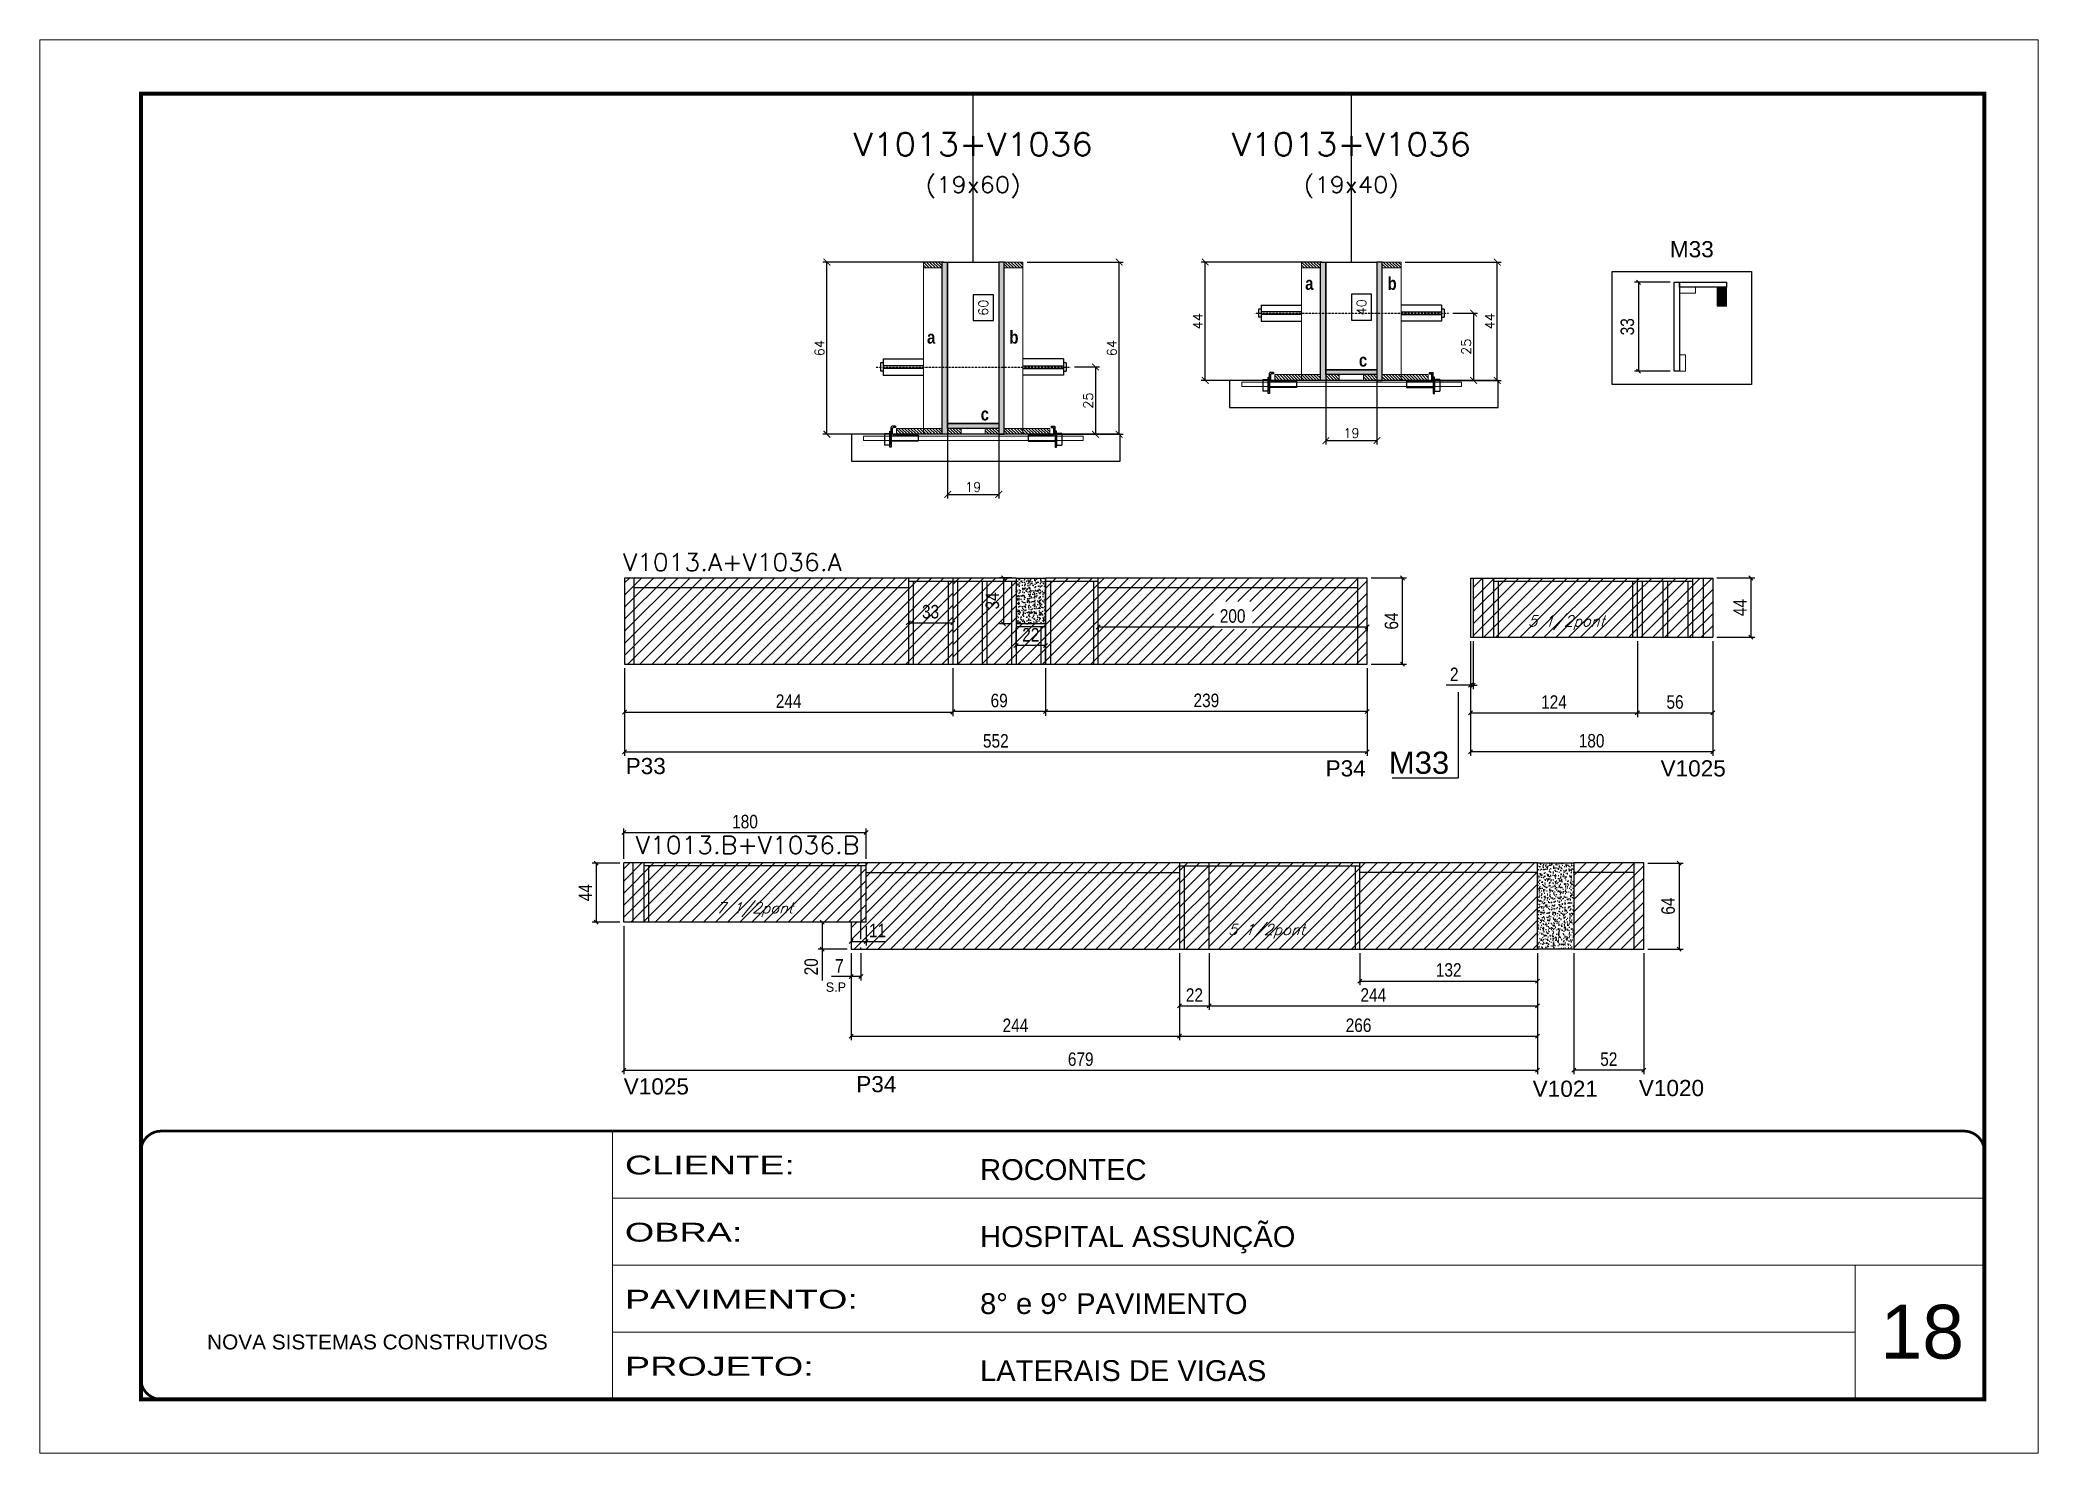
# Model space of a CAD drawing. Extents: x -20960 to -5926, y -2106 to 21915.
# Drawn here: x -10608 to -9123, y 16271 to 17321 of the extents above; entities that cross this region are included whole.
import ezdxf
from ezdxf.enums import TextEntityAlignment as Align

# ---------------------------------------------------------------- set-up
doc = ezdxf.new("R2010")
doc.units = 0
for name, pattern in [('CONTINUO', [0]), ('DASHED', [0.75, 0.5, -0.25]), ('HIDDEN', [0.375, 0.25, -0.125])]:
    doc.linetypes.add(name, pattern=pattern)
for name, color, linetype in [('5', 5, 'Continuous'), ('barrote', 251, 'Continuous'), ('COTA', 241, 'Continuous'), ('Cota Seção (2x)', 4, 'Continuous'), ('detalhes', 4, 'Continuous'), ('NOMENCLATURA', 7, 'Continuous'), ('Painéis', 200, 'Continuous'), ('presilha', 1, 'Continuous'), ('Reaproveitamento', 251, 'Continuous'), ('SARR_2.2x7', 40, 'Continuous'), ('SARR_3.5x7', 81, 'Continuous'), ('TENSOR', 3, 'Continuous'), ('texto', 7, 'Continuous'), ('Texto de Titulo', 7, 'Continuous'), ('Texto Qtd Sarr', 242, 'Continuous')]:
    doc.layers.add(name, color=color, linetype=linetype)
for name, color, linetype, lineweight in [('CARIMBO', 255, 'Continuous', 9), ('CONCRETO', 251, 'Continuous', 25), ('Folhas', 255, 'Continuous', 9), ('Hachura', 251, 'Continuous', 9), ('Madeira', 126, 'Continuous', 18), ('Sarr 2.2x7', 40, 'Continuous', 9), ('SARRAFO DE PRESSAO', 251, 'DASHED', 9), ('SCO-___-LAJ', 2, 'Continuous', 0), ('Texto Seção', 7, 'Continuous', 15)]:
    doc.layers.add(name, color=color, linetype=linetype, lineweight=lineweight)
doc.styles.add('ARIAL', font='arial.ttf')
doc.styles.add('COTA TECNICA', font='techl___.ttf', dxfattribs={"height": 10})
doc.styles.add('REGUA-120', font='ROMANS.shx', dxfattribs={"height": 15})
doc.styles.add('Romans', font='romans.shx')
doc.styles.add('ROMAS860', font='ROMAS860.SHX')
doc.styles.get("Standard").update_dxf_attribs({"font": 'arial.ttf'})
doc.styles.add('TECNICA', font='techb___.ttf', dxfattribs={"height": 10})
doc.styles.add('Tecnologia', font='')
doc.styles.get('Tecnologia').set_extended_font_data('Forgotten Futurist')
doc.dimstyles.new('Cota Seção (2x)', dxfattribs={"dimtxt": 7, "dimasz": 5, "dimexe": 3, "dimexo": 3, "dimgap": 2, "dimtad": 3, "dimdec": 1, "dimlfac": 0.5, "dimzin": 12, "dimdsep": 46, "dimtxsty": 'Romans', "dimblk": 'ARCHTICK', "dimcen": 0, "dimclrd": 4, "dimclre": 4, "dimclrt": 1, "dimadec": 1, "dimazin": 3, "dimtfac": 1, "dimtdec": 1, "dimtmove": 0, "dimatfit": 3, "dimldrblk": 'OBLIQUE', "dimfxl": 1, "dimtolj": 1, "dimtzin": 12, "dimarcsym": 0})
doc.dimstyles.new('Cota Seção interna', dxfattribs={"dimtxt": 7, "dimasz": 6, "dimexe": 0.18, "dimexo": 2, "dimgap": -4, "dimtad": 3, "dimdec": 1, "dimlfac": 0.5, "dimzin": 12, "dimdsep": 46, "dimtxsty": 'Romans', "dimblk": 'ARCHTICK', "dimcen": 0.09, "dimse1": 1, "dimse2": 1, "dimsd1": 1, "dimsd2": 1, "dimclrd": 180, "dimclre": 5, "dimclrt": 1, "dimadec": 0, "dimazin": 3, "dimtfac": 1, "dimtdec": 1, "dimtofl": 0, "dimtmove": 0, "dimatfit": 3, "dimldrblk": 'ARCHTICK', "dimfxl": 1, "dimtolj": 1, "dimtzin": 0, "dimarcsym": 0})
doc.dimstyles.new('PAINEL', dxfattribs={"dimtxt": 10, "dimasz": 3, "dimexe": 3, "dimexo": 3, "dimgap": 3, "dimtad": 1, "dimdec": 1, "dimzin": 12, "dimdsep": 46, "dimtxsty": 'COTA TECNICA', "dimblk1": 'OBLIQUE', "dimblk2": 'OBLIQUE', "dimsah": 1, "dimcen": 0.9, "dimclrd": 4, "dimclre": 4, "dimclrt": 240, "dimadec": 1, "dimazin": 3, "dimtfac": 1, "dimtdec": 1, "dimtmove": 0, "dimatfit": 3, "dimfxl": 1, "dimtolj": 1, "dimtzin": 12, "dimarcsym": 0})
pattern_1 = [(315, (13022.7146, 8798.4468), (1.12253202, 1.12253202), [])]
pattern_2 = [(315, (13022.7146, 8724.8468), (1.12253202, 1.12253202), [])]
pattern_3 = [(45, (-150703.2174, -14867.5354), (-4.49012806, 4.49012806), [])]
pattern_4 = [(45, (-150871.7337, -11421.81), (-4.49012806, 4.49012806), [])]
pattern_5 = [(45, (-152443.2337, -7976.085), (-4.49012806, 4.49012806), [])]
pattern_6 = [(315, (13303.7772, 8838.4468), (1.12253202, 1.12253202), [])]
pattern_7 = [(315, (13303.7772, 8764.8468), (1.12253202, 1.12253202), [])]

msp = doc.modelspace()

# ---------------------------------------------------------------- texts
at = {"layer": '5', "color": 7, "linetype": 'Continuous'}
msp.add_text('M33', height=12, rotation=359.99996, dxfattribs=at).set_placement((-9397.12, 17159.61))
at = {"layer": '5', "linetype": 'Continuous'}
for s, p in [('P33', (-10173.19, 16775.58)), ('P34', (-9652.98, 16773.85)), ('V1025', (-9404.03, 16773.85)), ('V1025', (-10174.65, 16537.53)), ('P34', (-10001.81, 16539.21)), ('V1021', (-9499.09, 16535.79)), ('V1020', (-9420.18, 16536.33))]:
    msp.add_text(s, height=12, rotation=359.99996, dxfattribs=at).set_placement(p)
at = {"layer": 'CARIMBO', "style": 'ARIAL'}
msp.add_text('18', height=40, dxfattribs=at).set_placement((-9240.64, 16341.23))
at = {"layer": 'detalhes', "style": 'TECNICA'}
for s, p in [('a', (-9668.15, 17135.43)), ('b', (-9606.91, 17135.42)), ('a', (-9949.21, 17095.43)), ('b', (-9887.97, 17095.42)), ('c', (-9628.24, 17078.33)), ('c', (-9909.31, 17038.33))]:
    msp.add_text(s, height=9.6, dxfattribs=at).set_placement(p)
at = {"layer": 'NOMENCLATURA', "linetype": 'Continuous'}
msp.add_text('M33', height=16.5, dxfattribs=at).set_placement((-9605.98, 16775.8))
at = {"layer": 'texto', "color": 2, "char_height": 8, "attachment_point": 5, "style": 'Romans'}
for s, insert in [('{\\Q19;\\C256;5 1/2pont}', (-9474.05, 16888.02)), ('{\\Q19;\\C256;7 1/2pont}', (-10077.32, 16674.85)), ('{\\Q19;\\C256;5 1/2pont}', (-9696.94, 16658.7))]:
    msp.add_mtext(s, dxfattribs=dict(at, insert=insert))
at = {"layer": 'texto', "color": 4, "insert": (-10016.94, 16617.25), "char_height": 7, "attachment_point": 5, "rotation": 359.99915, "style": 'ROMAS860'}
msp.add_mtext('S.P', dxfattribs=at)
at = {"layer": 'Texto Seção', "style": 'REGUA-120', "width": 1.05}
for s, p in [('V1013.A+V1036.A', (-10175.21, 16926.61)), ('V1013.B+V1036.B', (-10165.64, 16716.34))]:
    msp.add_text(s, height=13, dxfattribs=at).set_placement(p)

# ---------------------------------------------------------------- blocks, each defined once
blk = doc.blocks.new('9999999999')
at = {"color": 30, "linetype": 'CONTINUO'}
for p, q in [((98564.6, 34230.2), (98564.6, 34429.4)), ((98564.6, 34379.6), (99584, 34379.6)), ((98564.6, 34329.8), (99488, 34329.8)), ((99584, 34329.8), (99488, 34329.8)), ((99488, 34329.8), (99488, 34230.2)), ((98564.6, 34280), (99488, 34280))]:
    blk.add_line(p, q, dxfattribs=at)
at = {"color": 30, "linetype": 'CONTINUO', "const_width": 2}
blk.add_lwpolyline([(99584, 34230.2), (99584, 34414.4, 0.414214), (99569, 34429.4), (98229, 34429.4, 0.414214), (98214, 34414.4), (98214, 34245.2, 0.414214), (98229, 34230.2), (99584, 34230.2)], format="xyb", dxfattribs=at)
at = {"layer": 'Folhas'}
blk.add_lwpolyline([(98139, 34190.2), (99624, 34190.2), (99624, 35240.2), (98139, 35240.2)], close=True, dxfattribs=at)
at = {"layer": 'Folhas', "color": 30, "const_width": 3}
blk.add_lwpolyline([(98214, 34230.2), (99584, 34230.2), (99584, 35200.2), (98214, 35200.2)], close=True, dxfattribs=at)
at = {"color": 7, "linetype": 'Continuous', "ltscale": 5, "style": 'ARIAL'}
for s, height, p in [('ROCONTEC', 15.48, (98837.7, 34393.1)), ('HOSPITAL ASSUNÇÃO', 15.483, (98837.7, 34343.3)), ('8° e 9° PAVIMENTO', 15.483, (98837.7, 34293.5)), ('NOVA SISTEMAS CONSTRUTIVOS', 11.059, (98263.2, 34267.2)), ('LATERAIS DE VIGAS', 15.483, (98837.7, 34243.7))]:
    blk.add_text(s, height=height, dxfattribs=at).set_placement(p)
at = {"layer": 'Folhas', "color": 7, "style": 'Tecnologia', "width": 1.5}
for s, p in [('CLIENTE:', (98573.7, 34397.2)), ('OBRA:', (98573.7, 34347.3)), ('PAVIMENTO:', (98573.7, 34297.5)), ('PROJETO:', (98573.7, 34247.7))]:
    blk.add_text(s, height=14, dxfattribs=at).set_placement(p)
blk = doc.blocks.new('_Oblique')
at = {"color": 0, "linetype": 'ByBlock', "lineweight": -2}
blk.add_line((-0.5, -0.5), (0.5, 0.5), dxfattribs=at)
blk = doc.blocks.new('*D6880')
at = {"layer": 'COTA', "color": 4, "linetype": 'ByBlock', "lineweight": -2, "transparency": 16777216}
for p, q in [((-10174.1, 16854.3), (-10174.1, 16818.7)), ((-9930.1, 16854.3), (-9930.1, 16818.7)), ((-10174.1, 16821.7), (-9930.1, 16821.7))]:
    blk.add_line(p, q, dxfattribs=at)
at = {"layer": 'Defpoints', "color": 0, "linetype": 'ByBlock', "transparency": 16777216}
for p in [(-10174.1, 16857.3), (-9930.1, 16857.3), (-9930.1, 16821.7)]:
    blk.add_point(p, dxfattribs=at)
at = {"layer": 'COTA', "color": 4, "linetype": 'ByBlock', "lineweight": -2, "transparency": 16777216, "xscale": 3, "yscale": 3, "zscale": 3, "rotation": 180}
blk.add_blockref('_Oblique', (-10174.1, 16821.7), dxfattribs=at)
at = {"layer": 'COTA', "color": 4, "linetype": 'ByBlock', "lineweight": -2, "transparency": 16777216, "xscale": 3, "yscale": 3, "zscale": 3}
blk.add_blockref('_Oblique', (-9930.1, 16821.7), dxfattribs=at)
at = {"layer": 'COTA', "color": 240, "linetype": 'ByBlock', "transparency": 16777216, "insert": (-10052.1, 16829.8), "char_height": 10, "attachment_point": 5, "style": 'COTA TECNICA'}
blk.add_mtext('\\A1;244', dxfattribs=at)
blk = doc.blocks.new('*D6881')
at = {"layer": 'COTA', "color": 4, "linetype": 'ByBlock', "lineweight": -2, "transparency": 16777216}
for p, q in [((-9861.1, 16854.3), (-9861.1, 16819)), ((-9622.1, 16854.3), (-9622.1, 16819)), ((-9622.1, 16822), (-9861.1, 16822))]:
    blk.add_line(p, q, dxfattribs=at)
at = {"layer": 'Defpoints', "color": 0, "linetype": 'ByBlock', "transparency": 16777216}
for p in [(-9861.1, 16857.3), (-9622.1, 16857.3), (-9861.1, 16822)]:
    blk.add_point(p, dxfattribs=at)
at = {"layer": 'COTA', "color": 4, "linetype": 'ByBlock', "lineweight": -2, "transparency": 16777216, "xscale": 3, "yscale": 3, "zscale": 3, "rotation": 180}
blk.add_blockref('_Oblique', (-9861.1, 16822), dxfattribs=at)
at = {"layer": 'COTA', "color": 4, "linetype": 'ByBlock', "lineweight": -2, "transparency": 16777216, "xscale": 3, "yscale": 3, "zscale": 3}
blk.add_blockref('_Oblique', (-9622.1, 16822), dxfattribs=at)
at = {"layer": 'COTA', "color": 240, "linetype": 'ByBlock', "transparency": 16777216, "insert": (-9741.6, 16830.3), "char_height": 10, "attachment_point": 5, "style": 'COTA TECNICA'}
blk.add_mtext('\\A1;239', dxfattribs=at)
blk = doc.blocks.new('*D6882')
at = {"layer": 'COTA', "color": 4, "linetype": 'ByBlock', "lineweight": -2, "transparency": 16777216}
for p, q in [((-9930.1, 16854.3), (-9930.1, 16819)), ((-9861.1, 16854.3), (-9861.1, 16819)), ((-9861.1, 16822), (-9930.1, 16822))]:
    blk.add_line(p, q, dxfattribs=at)
at = {"layer": 'Defpoints', "color": 0, "linetype": 'ByBlock', "transparency": 16777216}
for p in [(-9930.1, 16857.3), (-9861.1, 16857.3), (-9930.1, 16822)]:
    blk.add_point(p, dxfattribs=at)
at = {"layer": 'COTA', "color": 4, "linetype": 'ByBlock', "lineweight": -2, "transparency": 16777216, "xscale": 3, "yscale": 3, "zscale": 3, "rotation": 180}
blk.add_blockref('_Oblique', (-9930.1, 16822), dxfattribs=at)
at = {"layer": 'COTA', "color": 4, "linetype": 'ByBlock', "lineweight": -2, "transparency": 16777216, "xscale": 3, "yscale": 3, "zscale": 3}
blk.add_blockref('_Oblique', (-9861.1, 16822), dxfattribs=at)
at = {"layer": 'COTA', "color": 240, "linetype": 'ByBlock', "transparency": 16777216, "insert": (-9895.6, 16830.2), "char_height": 10, "attachment_point": 5, "style": 'COTA TECNICA'}
blk.add_mtext('\\A1;69', dxfattribs=at)
blk = doc.blocks.new('*D6883')
at = {"layer": 'COTA', "color": 4, "linetype": 'ByBlock', "lineweight": -2, "transparency": 16777216}
for p, q in [((-9468.5, 16642.5), (-9468.5, 16552.6)), ((-9416.5, 16642.5), (-9416.5, 16552.6)), ((-9416.5, 16555.6), (-9468.5, 16555.6))]:
    blk.add_line(p, q, dxfattribs=at)
at = {"layer": 'Defpoints', "color": 0, "linetype": 'ByBlock', "transparency": 16777216}
for p in [(-9468.5, 16645.5), (-9416.5, 16645.5), (-9468.5, 16555.6)]:
    blk.add_point(p, dxfattribs=at)
at = {"layer": 'COTA', "color": 4, "linetype": 'ByBlock', "lineweight": -2, "transparency": 16777216, "xscale": 3, "yscale": 3, "zscale": 3, "rotation": 180}
blk.add_blockref('_Oblique', (-9468.5, 16555.6), dxfattribs=at)
at = {"layer": 'COTA', "color": 4, "linetype": 'ByBlock', "lineweight": -2, "transparency": 16777216, "xscale": 3, "yscale": 3, "zscale": 3}
blk.add_blockref('_Oblique', (-9416.5, 16555.6), dxfattribs=at)
at = {"layer": 'COTA', "color": 240, "linetype": 'ByBlock', "transparency": 16777216, "insert": (-9442.5, 16563.7), "char_height": 10, "attachment_point": 5, "style": 'COTA TECNICA'}
blk.add_mtext('\\A1;52', dxfattribs=at)
blk = doc.blocks.new('*D6884')
at = {"layer": 'COTA', "color": 4, "linetype": 'ByBlock', "lineweight": -2, "transparency": 16777216}
for p, q in [((-10005.5, 16642.5), (-10005.5, 16577.8)), ((-9761.5, 16642.5), (-9761.5, 16577.8)), ((-10005.5, 16580.8), (-9761.5, 16580.8))]:
    blk.add_line(p, q, dxfattribs=at)
at = {"layer": 'Defpoints', "color": 0, "linetype": 'ByBlock', "transparency": 16777216}
for p in [(-10005.5, 16645.5), (-9761.5, 16645.5), (-9761.5, 16580.8)]:
    blk.add_point(p, dxfattribs=at)
at = {"layer": 'COTA', "color": 4, "linetype": 'ByBlock', "lineweight": -2, "transparency": 16777216, "xscale": 3, "yscale": 3, "zscale": 3, "rotation": 180}
blk.add_blockref('_Oblique', (-10005.5, 16580.8), dxfattribs=at)
at = {"layer": 'COTA', "color": 4, "linetype": 'ByBlock', "lineweight": -2, "transparency": 16777216, "xscale": 3, "yscale": 3, "zscale": 3}
blk.add_blockref('_Oblique', (-9761.5, 16580.8), dxfattribs=at)
at = {"layer": 'COTA', "color": 240, "linetype": 'ByBlock', "transparency": 16777216, "insert": (-9883.5, 16588.9), "char_height": 10, "attachment_point": 5, "style": 'COTA TECNICA'}
blk.add_mtext('\\A1;244', dxfattribs=at)
blk = doc.blocks.new('*D6885')
at = {"layer": 'COTA', "color": 4, "linetype": 'ByBlock', "lineweight": -2, "transparency": 16777216}
for p, q in [((-9761.5, 16642.5), (-9761.5, 16577.8)), ((-9495.5, 16642.5), (-9495.5, 16577.8)), ((-9761.5, 16580.8), (-9495.5, 16580.8))]:
    blk.add_line(p, q, dxfattribs=at)
at = {"layer": 'Defpoints', "color": 0, "linetype": 'ByBlock', "transparency": 16777216}
for p in [(-9761.5, 16645.5), (-9495.5, 16645.5), (-9495.5, 16580.8)]:
    blk.add_point(p, dxfattribs=at)
at = {"layer": 'COTA', "color": 4, "linetype": 'ByBlock', "lineweight": -2, "transparency": 16777216, "xscale": 3, "yscale": 3, "zscale": 3, "rotation": 180}
blk.add_blockref('_Oblique', (-9761.5, 16580.8), dxfattribs=at)
at = {"layer": 'COTA', "color": 4, "linetype": 'ByBlock', "lineweight": -2, "transparency": 16777216, "xscale": 3, "yscale": 3, "zscale": 3}
blk.add_blockref('_Oblique', (-9495.5, 16580.8), dxfattribs=at)
at = {"layer": 'COTA', "color": 240, "linetype": 'ByBlock', "transparency": 16777216, "insert": (-9628.5, 16588.9), "char_height": 10, "attachment_point": 5, "style": 'COTA TECNICA'}
blk.add_mtext('\\A1;266', dxfattribs=at)
blk = doc.blocks.new('*D6886')
at = {"layer": 'COTA', "color": 4, "linetype": 'ByBlock', "lineweight": -2, "transparency": 16777216}
for p, q in [((-9413.5, 16709.5), (-9387.3, 16709.5)), ((-9390.3, 16709.5), (-9390.3, 16645.5)), ((-9413.5, 16645.5), (-9387.3, 16645.5))]:
    blk.add_line(p, q, dxfattribs=at)
at = {"layer": 'Defpoints', "color": 0, "linetype": 'ByBlock', "transparency": 16777216}
for p in [(-9416.5, 16709.5), (-9416.5, 16645.5), (-9390.3, 16645.5)]:
    blk.add_point(p, dxfattribs=at)
at = {"layer": 'COTA', "color": 4, "linetype": 'ByBlock', "lineweight": -2, "transparency": 16777216, "xscale": 3, "yscale": 3, "zscale": 3}
for p, rotation in [((-9390.3, 16709.5), 90), ((-9390.3, 16645.5), 270)]:
    blk.add_blockref('_Oblique', p, dxfattribs=dict(at, rotation=rotation))
at = {"layer": 'COTA', "color": 240, "linetype": 'ByBlock', "transparency": 16777216, "insert": (-9398.4, 16677.5), "char_height": 10, "attachment_point": 5, "rotation": 90, "style": 'COTA TECNICA'}
blk.add_mtext('\\A1;64', dxfattribs=at)
blk = doc.blocks.new('_ArchTick')
at = {"color": 0, "linetype": 'ByBlock', "const_width": 0.15}
blk.add_lwpolyline([(-0.5, -0.5), (0.5, 0.5)], dxfattribs=at)
blk = doc.blocks.new('*D6887')
at = {"layer": 'COTA', "color": 4, "lineweight": -2, "transparency": 16777216}
for p, q in [((-9936.9, 17156.1), (-10026.6, 17156.1)), ((-10023.6, 17028.1), (-10023.6, 17156.1)), ((-9974.9, 17028.1), (-10026.6, 17028.1))]:
    blk.add_line(p, q, dxfattribs=at)
at = {"layer": 'Defpoints', "color": 0, "transparency": 16777216}
for p in [(-10023.6, 17156.1), (-9933.9, 17156.1), (-9971.9, 17028.1)]:
    blk.add_point(p, dxfattribs=at)
at = {"layer": 'COTA', "color": 4, "lineweight": -2, "transparency": 16777216, "xscale": 5, "yscale": 5, "zscale": 5}
for p, rotation in [((-10023.6, 17156.1), 90), ((-10023.6, 17028.1), 270)]:
    blk.add_blockref('_ArchTick', p, dxfattribs=dict(at, rotation=rotation))
at = {"layer": 'COTA', "color": 1, "transparency": 16777216, "insert": (-10029.1, 17092.1), "char_height": 7, "attachment_point": 5, "rotation": 90, "style": 'Romans'}
blk.add_mtext('\\A1;64', dxfattribs=at)
blk = doc.blocks.new('*D6888')
at = {"layer": 'COTA', "color": 4, "lineweight": -2, "transparency": 16777216}
for p, q in [((-9874.9, 17156.1), (-9803.4, 17156.1)), ((-9806.4, 17028.1), (-9806.4, 17156.1)), ((-9854.9, 17028.1), (-9803.4, 17028.1))]:
    blk.add_line(p, q, dxfattribs=at)
at = {"layer": 'Defpoints', "color": 0, "transparency": 16777216}
for p in [(-9877.9, 17156.1), (-9806.4, 17156.1), (-9857.9, 17028.1)]:
    blk.add_point(p, dxfattribs=at)
at = {"layer": 'COTA', "color": 4, "lineweight": -2, "transparency": 16777216, "xscale": 5, "yscale": 5, "zscale": 5}
for p, rotation in [((-9806.4, 17156.1), 90), ((-9806.4, 17028.1), 270)]:
    blk.add_blockref('_ArchTick', p, dxfattribs=dict(at, rotation=rotation))
at = {"layer": 'COTA', "color": 1, "transparency": 16777216, "insert": (-9811.9, 17092.1), "char_height": 7, "attachment_point": 5, "rotation": 90, "style": 'Romans'}
blk.add_mtext('\\A1;64', dxfattribs=at)
blk = doc.blocks.new('*D6889')
at = {"layer": 'Cota Seção (2x)', "color": 180, "lineweight": -2, "transparency": 16777216}
for p, q in [((-9899.9, 17131.6), (-9914.9, 17131.6)), ((-9914.9, 17131.6), (-9914.9, 17112.6)), ((-9899.9, 17112.6), (-9899.9, 17131.6)), ((-9914.9, 17112.6), (-9899.9, 17112.6))]:
    blk.add_line(p, q, dxfattribs=at)
at = {"layer": 'Defpoints', "color": 0, "transparency": 16777216}
for p in [(-9895.9, 17156.1), (-9895.9, 17156.1), (-9895.9, 17036.1)]:
    blk.add_point(p, dxfattribs=at)
at = {"layer": 'Cota Seção (2x)', "color": 1, "transparency": 16777216, "insert": (-9907.4, 17122.1), "char_height": 7, "attachment_point": 5, "rotation": 90, "style": 'Romans'}
blk.add_mtext('\\A1;60', dxfattribs=at)
blk = doc.blocks.new('titulo1')
at = {"layer": 'Defpoints', "color": 252, "linetype": 'HIDDEN', "ltscale": 2}
blk.add_line((0, 0), (0, 125), dxfattribs=at)
at = {"layer": 'Defpoints', "style": 'Romans', "oblique": 15}
blk.add_attdef('FOLHA', text='', height=10, dxfattribs=at).set_placement((0, 15.6), align=Align.MIDDLE_CENTER)
at = {"layer": 'Texto Qtd Sarr', "color": 3, "style": 'Romans', "oblique": 15}
for tag, height, p in [('TITULO', 17, (0, 71.4)), ('SEÇÃO', 12, (0, 41.5))]:
    blk.add_attdef(tag, text='', height=height, dxfattribs=at).set_placement(p, align=Align.MIDDLE_CENTER)
blk = doc.blocks.new('PRESILHA METÁLICA 1')
at = {"layer": 'presilha'}
for p, q in [((0, 13), (6, 13)), ((0, 13), (0, 0)), ((6, 0), (0, 0)), ((6, 15.5), (7.5, 15.5)), ((6, -2.5), (6, 15.5)), ((6, 13), (6, 0)), ((7.5, 10.6), (7.5, 19.9)), ((7.5, 15.5), (7.5, -2.5)), ((37.5, 4.1), (7.5, 4.1)), ((12, 21), (8.6, 21)), ((9, 11.6), (9, 18.9)), ((12, 19.5), (9.6, 19.5)), ((37.5, 11), (9.6, 11)), ((12, 21), (12, 19.5)), ((37.5, 11), (37.5, 4.1)), ((7.5, -2.5), (6, -2.5))]:
    blk.add_line(p, q, dxfattribs=at)
for centre, radius, start, end in [((8.6, 19.9), 1.14, 90, 180), ((9.6, 18.9), 0.57, 90, 180), ((9.6, 11.6), 0.57, 180, 270)]:
    blk.add_arc(centre, radius, start, end, dxfattribs=at)
blk = doc.blocks.new('*D6890')
at = {"layer": 'COTA', "color": 4, "lineweight": -2, "transparency": 16777216}
for p, q in [((-9933.9, 17029.5), (-9933.9, 16980.4)), ((-9895.9, 17029.5), (-9895.9, 16980.4)), ((-9933.9, 16983.4), (-9895.9, 16983.4))]:
    blk.add_line(p, q, dxfattribs=at)
at = {"layer": 'Defpoints', "color": 0, "transparency": 16777216}
for p in [(-9933.9, 17032.5), (-9895.9, 17032.5), (-9895.9, 16983.4)]:
    blk.add_point(p, dxfattribs=at)
at = {"layer": 'COTA', "color": 4, "lineweight": -2, "transparency": 16777216, "xscale": 5, "yscale": 5, "zscale": 5, "rotation": 180}
blk.add_blockref('_ArchTick', (-9933.9, 16983.4), dxfattribs=at)
at = {"layer": 'COTA', "color": 4, "lineweight": -2, "transparency": 16777216, "xscale": 5, "yscale": 5, "zscale": 5}
blk.add_blockref('_ArchTick', (-9895.9, 16983.4), dxfattribs=at)
at = {"layer": 'COTA', "color": 1, "transparency": 16777216, "insert": (-9914.9, 16988.9), "char_height": 7, "attachment_point": 5, "style": 'Romans'}
blk.add_mtext('\\A1;19', dxfattribs=at)
blk = doc.blocks.new('*D6891')
at = {"layer": 'COTA', "color": 4, "linetype": 'ByBlock', "lineweight": -2, "transparency": 16777216}
for p, q in [((-10005.5, 16642.5), (-10005.5, 16622.1)), ((-9998.5, 16642.5), (-9998.5, 16622.1)), ((-10005.5, 16625.1), (-10020.3, 16625.1)), ((-9998.5, 16625.1), (-10005.5, 16625.1))]:
    blk.add_line(p, q, dxfattribs=at)
at = {"layer": 'Defpoints', "color": 0, "linetype": 'ByBlock', "transparency": 16777216}
for p in [(-10005.5, 16645.5), (-9998.5, 16645.5), (-10005.5, 16625.1)]:
    blk.add_point(p, dxfattribs=at)
at = {"layer": 'COTA', "color": 4, "linetype": 'ByBlock', "lineweight": -2, "transparency": 16777216, "xscale": 3, "yscale": 3, "zscale": 3, "rotation": 180}
blk.add_blockref('_Oblique', (-10005.5, 16625.1), dxfattribs=at)
at = {"layer": 'COTA', "color": 4, "linetype": 'ByBlock', "lineweight": -2, "transparency": 16777216, "xscale": 3, "yscale": 3, "zscale": 3}
blk.add_blockref('_Oblique', (-9998.5, 16625.1), dxfattribs=at)
at = {"layer": 'COTA', "color": 240, "linetype": 'ByBlock', "transparency": 16777216, "insert": (-10014.4, 16633.1), "char_height": 10, "attachment_point": 5, "style": 'COTA TECNICA'}
blk.add_mtext('\\A1;7', dxfattribs=at)
blk = doc.blocks.new('*D6892')
at = {"layer": 'COTA', "color": 4, "linetype": 'ByBlock', "lineweight": -2, "transparency": 16777216}
for p, q in [((-9627.5, 16642.5), (-9627.5, 16618.8)), ((-9495.5, 16642.5), (-9495.5, 16618.8)), ((-9627.5, 16621.8), (-9495.5, 16621.8))]:
    blk.add_line(p, q, dxfattribs=at)
at = {"layer": 'Defpoints', "color": 0, "linetype": 'ByBlock', "transparency": 16777216}
for p in [(-9627.5, 16645.5), (-9495.5, 16645.5), (-9495.5, 16621.8)]:
    blk.add_point(p, dxfattribs=at)
at = {"layer": 'COTA', "color": 4, "linetype": 'ByBlock', "lineweight": -2, "transparency": 16777216, "xscale": 3, "yscale": 3, "zscale": 3, "rotation": 180}
blk.add_blockref('_Oblique', (-9627.5, 16621.8), dxfattribs=at)
at = {"layer": 'COTA', "color": 4, "linetype": 'ByBlock', "lineweight": -2, "transparency": 16777216, "xscale": 3, "yscale": 3, "zscale": 3}
blk.add_blockref('_Oblique', (-9495.5, 16621.8), dxfattribs=at)
at = {"layer": 'COTA', "color": 240, "linetype": 'ByBlock', "transparency": 16777216, "insert": (-9561.5, 16630), "char_height": 10, "attachment_point": 5, "style": 'COTA TECNICA'}
blk.add_mtext('\\A1;132', dxfattribs=at)
blk = doc.blocks.new('*D6893')
at = {"layer": 'COTA', "color": 4, "linetype": 'ByBlock', "lineweight": -2, "transparency": 16777216}
for p, q in [((-9761.5, 16642.5), (-9761.5, 16600.4)), ((-9739.5, 16642.5), (-9739.5, 16600.4)), ((-9761.5, 16603.4), (-9739.5, 16603.4))]:
    blk.add_line(p, q, dxfattribs=at)
at = {"layer": 'Defpoints', "color": 0, "linetype": 'ByBlock', "transparency": 16777216}
for p in [(-9761.5, 16645.5), (-9739.5, 16645.5), (-9739.5, 16603.4)]:
    blk.add_point(p, dxfattribs=at)
at = {"layer": 'COTA', "color": 4, "linetype": 'ByBlock', "lineweight": -2, "transparency": 16777216, "xscale": 3, "yscale": 3, "zscale": 3, "rotation": 180}
blk.add_blockref('_Oblique', (-9761.5, 16603.4), dxfattribs=at)
at = {"layer": 'COTA', "color": 4, "linetype": 'ByBlock', "lineweight": -2, "transparency": 16777216, "xscale": 3, "yscale": 3, "zscale": 3}
blk.add_blockref('_Oblique', (-9739.5, 16603.4), dxfattribs=at)
at = {"layer": 'COTA', "color": 240, "linetype": 'ByBlock', "transparency": 16777216, "insert": (-9750.5, 16611.4), "char_height": 10, "attachment_point": 5, "style": 'COTA TECNICA'}
blk.add_mtext('\\A1;22', dxfattribs=at)
blk = doc.blocks.new('*D6894')
at = {"layer": 'COTA', "color": 4, "linetype": 'ByBlock', "lineweight": -2, "transparency": 16777216}
for p, q in [((-9739.5, 16642.5), (-9739.5, 16600.4)), ((-9495.5, 16642.5), (-9495.5, 16600.4)), ((-9739.5, 16603.4), (-9495.5, 16603.4))]:
    blk.add_line(p, q, dxfattribs=at)
at = {"layer": 'Defpoints', "color": 0, "linetype": 'ByBlock', "transparency": 16777216}
for p in [(-9739.5, 16645.5), (-9495.5, 16645.5), (-9495.5, 16603.4)]:
    blk.add_point(p, dxfattribs=at)
at = {"layer": 'COTA', "color": 4, "linetype": 'ByBlock', "lineweight": -2, "transparency": 16777216, "xscale": 3, "yscale": 3, "zscale": 3, "rotation": 180}
blk.add_blockref('_Oblique', (-9739.5, 16603.4), dxfattribs=at)
at = {"layer": 'COTA', "color": 4, "linetype": 'ByBlock', "lineweight": -2, "transparency": 16777216, "xscale": 3, "yscale": 3, "zscale": 3}
blk.add_blockref('_Oblique', (-9495.5, 16603.4), dxfattribs=at)
at = {"layer": 'COTA', "color": 240, "linetype": 'ByBlock', "transparency": 16777216, "insert": (-9617.5, 16611.5), "char_height": 10, "attachment_point": 5, "style": 'COTA TECNICA'}
blk.add_mtext('\\A1;244', dxfattribs=at)
blk = doc.blocks.new('*D6899')
at = {"layer": 'COTA', "color": 4, "lineweight": -2, "transparency": 16777216}
for p, q in [((-9822.1, 16886.3), (-9822.1, 16881.9)), ((-9822.1, 16884.9), (-9622.1, 16884.9)), ((-9622.1, 16886.3), (-9622.1, 16881.9))]:
    blk.add_line(p, q, dxfattribs=at)
at = {"layer": 'Defpoints', "color": 0, "transparency": 16777216}
for p in [(-9822.1, 16889.3), (-9622.1, 16889.3), (-9622.1, 16884.9)]:
    blk.add_point(p, dxfattribs=at)
at = {"layer": 'COTA', "color": 4, "lineweight": -2, "transparency": 16777216, "xscale": 3, "yscale": 3, "zscale": 3, "rotation": 180}
blk.add_blockref('_Oblique', (-9822.1, 16884.9), dxfattribs=at)
at = {"layer": 'COTA', "color": 4, "lineweight": -2, "transparency": 16777216, "xscale": 3, "yscale": 3, "zscale": 3}
blk.add_blockref('_Oblique', (-9622.1, 16884.9), dxfattribs=at)
at = {"layer": 'COTA', "color": 240, "transparency": 16777216, "insert": (-9722.1, 16893), "char_height": 10, "attachment_point": 5, "style": 'COTA TECNICA'}
blk.add_mtext('\\A1;200', dxfattribs=at)
blk = doc.blocks.new('*D6900')
at = {"layer": 'COTA', "color": 4, "lineweight": -2, "transparency": 16777216}
blk.add_line((-9963.1, 16888), (-9930.1, 16888), dxfattribs=at)
at = {"layer": 'Defpoints', "color": 0, "transparency": 16777216}
for p in [(-9963.1, 16888), (-9930.1, 16888), (-9930.1, 16888)]:
    blk.add_point(p, dxfattribs=at)
at = {"layer": 'COTA', "color": 4, "lineweight": -2, "transparency": 16777216, "xscale": 3, "yscale": 3, "zscale": 3, "rotation": 180}
blk.add_blockref('_Oblique', (-9963.1, 16888), dxfattribs=at)
at = {"layer": 'COTA', "color": 4, "lineweight": -2, "transparency": 16777216, "xscale": 3, "yscale": 3, "zscale": 3}
blk.add_blockref('_Oblique', (-9930.1, 16888), dxfattribs=at)
at = {"layer": 'COTA', "color": 240, "transparency": 16777216, "insert": (-9946.6, 16896.2), "char_height": 10, "attachment_point": 5, "style": 'COTA TECNICA'}
blk.add_mtext('\\A1;33', dxfattribs=at)
blk = doc.blocks.new('*D6901')
at = {"layer": 'COTA', "color": 4, "lineweight": -2, "transparency": 16777216}
for p, q in [((-9619.1, 16921.3), (-9592.9, 16921.3)), ((-9595.9, 16857.3), (-9595.9, 16921.3)), ((-9619.1, 16857.3), (-9592.9, 16857.3))]:
    blk.add_line(p, q, dxfattribs=at)
at = {"layer": 'Defpoints', "color": 0, "transparency": 16777216}
for p in [(-9622.1, 16921.3), (-9595.9, 16921.3), (-9622.1, 16857.3)]:
    blk.add_point(p, dxfattribs=at)
at = {"layer": 'COTA', "color": 4, "lineweight": -2, "transparency": 16777216, "xscale": 3, "yscale": 3, "zscale": 3}
for p, rotation in [((-9595.9, 16921.3), 90), ((-9595.9, 16857.3), 270)]:
    blk.add_blockref('_Oblique', p, dxfattribs=dict(at, rotation=rotation))
at = {"layer": 'COTA', "color": 240, "transparency": 16777216, "insert": (-9604, 16889.3), "char_height": 10, "attachment_point": 5, "rotation": 90, "style": 'COTA TECNICA'}
blk.add_mtext('\\A1;64', dxfattribs=at)
blk = doc.blocks.new('*D6895')
at = {"layer": 'COTA', "color": 4, "lineweight": -2, "transparency": 16777216}
for p, q in [((-9839.6, 17078.1), (-9821, 17078.1)), ((-9824, 17078.1), (-9824, 17028.1)), ((-9839.6, 17028.1), (-9821, 17028.1))]:
    blk.add_line(p, q, dxfattribs=at)
at = {"layer": 'Defpoints', "color": 0, "transparency": 16777216}
for p in [(-9842.6, 17078.1), (-9842.6, 17028.1), (-9824, 17028.1)]:
    blk.add_point(p, dxfattribs=at)
at = {"layer": 'COTA', "color": 4, "lineweight": -2, "transparency": 16777216, "xscale": 5, "yscale": 5, "zscale": 5}
for p, rotation in [((-9824, 17078.1), 90), ((-9824, 17028.1), 270)]:
    blk.add_blockref('_ArchTick', p, dxfattribs=dict(at, rotation=rotation))
at = {"layer": 'COTA', "color": 1, "transparency": 16777216, "insert": (-9829.5, 17053.1), "char_height": 7, "attachment_point": 5, "rotation": 90, "style": 'Romans'}
blk.add_mtext('\\A1;25', dxfattribs=at)
blk = doc.blocks.new('*D6902')
at = {"layer": 'COTA', "color": 4, "lineweight": -2, "ltscale": 25, "transparency": 16777216}
for p, q in [((-10174.1, 16854.3), (-10174.1, 16789.1)), ((-9622.1, 16854.3), (-9622.1, 16789.1)), ((-10174.1, 16792.1), (-9622.1, 16792.1))]:
    blk.add_line(p, q, dxfattribs=at)
at = {"layer": 'Defpoints', "color": 0, "ltscale": 25, "transparency": 16777216}
for p in [(-10174.1, 16857.3), (-9622.1, 16857.3), (-9622.1, 16792.1)]:
    blk.add_point(p, dxfattribs=at)
at = {"layer": 'COTA', "color": 4, "lineweight": -2, "ltscale": 25, "transparency": 16777216, "xscale": 3, "yscale": 3, "zscale": 3, "rotation": 180}
blk.add_blockref('_Oblique', (-10174.1, 16792.1), dxfattribs=at)
at = {"layer": 'COTA', "color": 4, "lineweight": -2, "ltscale": 25, "transparency": 16777216, "xscale": 3, "yscale": 3, "zscale": 3}
blk.add_blockref('_Oblique', (-9622.1, 16792.1), dxfattribs=at)
at = {"layer": 'COTA', "color": 240, "ltscale": 25, "transparency": 16777216, "insert": (-9898.1, 16800.2), "char_height": 10, "attachment_point": 5, "style": 'COTA TECNICA'}
blk.add_mtext('\\A1;552', dxfattribs=at)
blk = doc.blocks.new('*D6903')
at = {"layer": 'COTA', "color": 4, "lineweight": -2, "ltscale": 25, "transparency": 16777216}
for p, q in [((-10174.5, 16662.5), (-10174.5, 16552.6)), ((-9495.5, 16642.5), (-9495.5, 16552.6)), ((-10174.5, 16555.6), (-9495.5, 16555.6))]:
    blk.add_line(p, q, dxfattribs=at)
at = {"layer": 'Defpoints', "color": 0, "ltscale": 25, "transparency": 16777216}
for p in [(-10174.5, 16665.5), (-9495.5, 16645.5), (-9495.5, 16555.6)]:
    blk.add_point(p, dxfattribs=at)
at = {"layer": 'COTA', "color": 4, "lineweight": -2, "ltscale": 25, "transparency": 16777216, "xscale": 3, "yscale": 3, "zscale": 3, "rotation": 180}
blk.add_blockref('_Oblique', (-10174.5, 16555.6), dxfattribs=at)
at = {"layer": 'COTA', "color": 4, "lineweight": -2, "ltscale": 25, "transparency": 16777216, "xscale": 3, "yscale": 3, "zscale": 3}
blk.add_blockref('_Oblique', (-9495.5, 16555.6), dxfattribs=at)
at = {"layer": 'COTA', "color": 240, "ltscale": 25, "transparency": 16777216, "insert": (-9835, 16563.7), "char_height": 10, "attachment_point": 5, "style": 'COTA TECNICA'}
blk.add_mtext('\\A1;679', dxfattribs=at)
blk = doc.blocks.new('*D6904')
at = {"layer": 'COTA', "color": 4, "lineweight": -2, "ltscale": 25, "transparency": 16777216}
for p, q in [((-9362.3, 16921.3), (-9333.9, 16921.3)), ((-9336.9, 16921.3), (-9336.9, 16877.3)), ((-9362.3, 16877.3), (-9333.9, 16877.3))]:
    blk.add_line(p, q, dxfattribs=at)
at = {"layer": 'Defpoints', "color": 0, "ltscale": 25, "transparency": 16777216}
for p in [(-9365.3, 16921.3), (-9365.3, 16877.3), (-9336.9, 16877.3)]:
    blk.add_point(p, dxfattribs=at)
at = {"layer": 'COTA', "color": 4, "lineweight": -2, "ltscale": 25, "transparency": 16777216, "xscale": 3, "yscale": 3, "zscale": 3}
for p, rotation in [((-9336.9, 16921.3), 90), ((-9336.9, 16877.3), 270)]:
    blk.add_blockref('_Oblique', p, dxfattribs=dict(at, rotation=rotation))
at = {"layer": 'COTA', "color": 240, "ltscale": 25, "transparency": 16777216, "insert": (-9345, 16899.3), "char_height": 10, "attachment_point": 5, "rotation": 90, "style": 'COTA TECNICA'}
blk.add_mtext('\\A1;44', dxfattribs=at)
blk = doc.blocks.new('*D6905')
at = {"layer": 'COTA', "color": 4, "lineweight": -2, "ltscale": 25, "transparency": 16777216}
for p, q in [((-9545.3, 16874.3), (-9545.3, 16789.1)), ((-9365.3, 16874.3), (-9365.3, 16789.1)), ((-9365.3, 16792.1), (-9545.3, 16792.1))]:
    blk.add_line(p, q, dxfattribs=at)
at = {"layer": 'Defpoints', "color": 0, "ltscale": 25, "transparency": 16777216}
for p in [(-9545.3, 16877.3), (-9365.3, 16877.3), (-9545.3, 16792.1)]:
    blk.add_point(p, dxfattribs=at)
at = {"layer": 'COTA', "color": 4, "lineweight": -2, "ltscale": 25, "transparency": 16777216, "xscale": 3, "yscale": 3, "zscale": 3, "rotation": 180}
blk.add_blockref('_Oblique', (-9545.3, 16792.1), dxfattribs=at)
at = {"layer": 'COTA', "color": 4, "lineweight": -2, "ltscale": 25, "transparency": 16777216, "xscale": 3, "yscale": 3, "zscale": 3}
blk.add_blockref('_Oblique', (-9365.3, 16792.1), dxfattribs=at)
at = {"layer": 'COTA', "color": 240, "ltscale": 25, "transparency": 16777216, "insert": (-9455.3, 16800.3), "char_height": 10, "attachment_point": 5, "style": 'COTA TECNICA'}
blk.add_mtext('\\A1;180', dxfattribs=at)
blk = doc.blocks.new('*D6906')
at = {"layer": 'COTA', "color": 4, "lineweight": -2, "ltscale": 25, "transparency": 16777216}
for p, q in [((-9545.3, 16874.3), (-9545.3, 16818)), ((-9421.3, 16874.3), (-9421.3, 16818)), ((-9545.3, 16821), (-9421.3, 16821))]:
    blk.add_line(p, q, dxfattribs=at)
at = {"layer": 'Defpoints', "color": 0, "ltscale": 25, "transparency": 16777216}
for p in [(-9545.3, 16877.3), (-9421.3, 16877.3), (-9421.3, 16821)]:
    blk.add_point(p, dxfattribs=at)
at = {"layer": 'COTA', "color": 4, "lineweight": -2, "ltscale": 25, "transparency": 16777216, "xscale": 3, "yscale": 3, "zscale": 3, "rotation": 180}
blk.add_blockref('_Oblique', (-9545.3, 16821), dxfattribs=at)
at = {"layer": 'COTA', "color": 4, "lineweight": -2, "ltscale": 25, "transparency": 16777216, "xscale": 3, "yscale": 3, "zscale": 3}
blk.add_blockref('_Oblique', (-9421.3, 16821), dxfattribs=at)
at = {"layer": 'COTA', "color": 240, "ltscale": 25, "transparency": 16777216, "insert": (-9483.3, 16829.1), "char_height": 10, "attachment_point": 5, "style": 'COTA TECNICA'}
blk.add_mtext('\\A1;124', dxfattribs=at)
blk = doc.blocks.new('*D6907')
at = {"layer": 'COTA', "color": 4, "lineweight": -2, "ltscale": 25, "transparency": 16777216}
for p, q in [((-9421.3, 16874.3), (-9421.3, 16818)), ((-9365.3, 16874.3), (-9365.3, 16818)), ((-9421.3, 16821), (-9365.3, 16821))]:
    blk.add_line(p, q, dxfattribs=at)
at = {"layer": 'Defpoints', "color": 0, "ltscale": 25, "transparency": 16777216}
for p in [(-9421.3, 16877.3), (-9365.3, 16877.3), (-9365.3, 16821)]:
    blk.add_point(p, dxfattribs=at)
at = {"layer": 'COTA', "color": 4, "lineweight": -2, "ltscale": 25, "transparency": 16777216, "xscale": 3, "yscale": 3, "zscale": 3, "rotation": 180}
blk.add_blockref('_Oblique', (-9421.3, 16821), dxfattribs=at)
at = {"layer": 'COTA', "color": 4, "lineweight": -2, "ltscale": 25, "transparency": 16777216, "xscale": 3, "yscale": 3, "zscale": 3}
blk.add_blockref('_Oblique', (-9365.3, 16821), dxfattribs=at)
at = {"layer": 'COTA', "color": 240, "ltscale": 25, "transparency": 16777216, "insert": (-9393.3, 16829.1), "char_height": 10, "attachment_point": 5, "style": 'COTA TECNICA'}
blk.add_mtext('\\A1;56', dxfattribs=at)
blk = doc.blocks.new('*D6908')
at = {"layer": 'COTA', "color": 4, "lineweight": -2, "ltscale": 25, "transparency": 16777216}
for p, q in [((-9545.3, 16874.3), (-9545.3, 16838.7)), ((-9543.3, 16874.3), (-9543.3, 16838.7)), ((-9545.3, 16841.7), (-9563.4, 16841.7)), ((-9543.3, 16841.7), (-9545.3, 16841.7)), ((-9543.3, 16841.7), (-9540.3, 16841.7))]:
    blk.add_line(p, q, dxfattribs=at)
at = {"layer": 'Defpoints', "color": 0, "ltscale": 25, "transparency": 16777216}
for p in [(-9545.3, 16877.3), (-9543.3, 16877.3), (-9545.3, 16841.7)]:
    blk.add_point(p, dxfattribs=at)
at = {"layer": 'COTA', "color": 4, "lineweight": -2, "ltscale": 25, "transparency": 16777216, "xscale": 3, "yscale": 3, "zscale": 3}
blk.add_blockref('_Oblique', (-9545.3, 16841.7), dxfattribs=at)
at = {"layer": 'COTA', "color": 4, "lineweight": -2, "ltscale": 25, "transparency": 16777216, "xscale": 3, "yscale": 3, "zscale": 3, "rotation": 180}
blk.add_blockref('_Oblique', (-9543.3, 16841.7), dxfattribs=at)
at = {"layer": 'COTA', "color": 240, "ltscale": 25, "transparency": 16777216, "insert": (-9557.4, 16849.7), "char_height": 10, "attachment_point": 5, "style": 'COTA TECNICA'}
blk.add_mtext('\\A1;2', dxfattribs=at)
blk = doc.blocks.new('*D6909')
at = {"layer": 'Defpoints', "color": 0, "linetype": 'ByBlock', "transparency": 16777216}
for p in [(-9394, 17141), (-9420.5, 17075), (-9394, 17075)]:
    blk.add_point(p, dxfattribs=at)
at = {"layer": 'Sarr 2.2x7', "color": 4, "linetype": 'ByBlock', "lineweight": -2, "transparency": 16777216}
for p, q in [((-9397, 17141), (-9423.5, 17141)), ((-9420.5, 17141), (-9420.5, 17075)), ((-9397, 17075), (-9423.5, 17075))]:
    blk.add_line(p, q, dxfattribs=at)
at = {"layer": 'Sarr 2.2x7', "color": 4, "linetype": 'ByBlock', "lineweight": -2, "transparency": 16777216, "xscale": 3, "yscale": 3, "zscale": 3}
for p, rotation in [((-9420.5, 17141), 90), ((-9420.5, 17075), 270)]:
    blk.add_blockref('_Oblique', p, dxfattribs=dict(at, rotation=rotation))
at = {"layer": 'Sarr 2.2x7', "color": 240, "linetype": 'ByBlock', "transparency": 16777216, "insert": (-9428.7, 17108), "char_height": 10, "attachment_point": 5, "rotation": 90, "style": 'COTA TECNICA'}
blk.add_mtext('\\A1;33', dxfattribs=at)
blk = doc.blocks.new('*D6910')
at = {"layer": 'COTA', "color": 4, "lineweight": -2, "ltscale": 25, "transparency": 16777216}
for p, q in [((-10005.5, 16662.5), (-10005.5, 16648.3)), ((-9994.5, 16662.5), (-9994.5, 16648.3)), ((-10005.5, 16651.3), (-9994.5, 16651.3)), ((-9994.5, 16651.3), (-9980.5, 16651.3))]:
    blk.add_line(p, q, dxfattribs=at)
at = {"layer": 'Defpoints', "color": 0, "ltscale": 25, "transparency": 16777216}
for p in [(-10005.5, 16665.5), (-9994.5, 16665.5), (-9994.5, 16651.3)]:
    blk.add_point(p, dxfattribs=at)
at = {"layer": 'COTA', "color": 4, "lineweight": -2, "ltscale": 25, "transparency": 16777216, "xscale": 3, "yscale": 3, "zscale": 3, "rotation": 180}
blk.add_blockref('_Oblique', (-10005.5, 16651.3), dxfattribs=at)
at = {"layer": 'COTA', "color": 4, "lineweight": -2, "ltscale": 25, "transparency": 16777216, "xscale": 3, "yscale": 3, "zscale": 3}
blk.add_blockref('_Oblique', (-9994.5, 16651.3), dxfattribs=at)
at = {"layer": 'COTA', "color": 240, "ltscale": 25, "transparency": 16777216, "insert": (-9986, 16659.4), "char_height": 10, "attachment_point": 5, "style": 'COTA TECNICA'}
blk.add_mtext('\\A1;11', dxfattribs=at)
blk = doc.blocks.new('*D6911')
at = {"layer": 'COTA', "color": 4, "lineweight": -2, "ltscale": 25, "transparency": 16777216}
for p, q in [((-10174.5, 16712.5), (-10174.5, 16735.1)), ((-10174.5, 16732.1), (-9994.5, 16732.1)), ((-9994.5, 16712.5), (-9994.5, 16735.1))]:
    blk.add_line(p, q, dxfattribs=at)
at = {"layer": 'Defpoints', "color": 0, "ltscale": 25, "transparency": 16777216}
for p in [(-9994.5, 16732.1), (-10174.5, 16709.5), (-9994.5, 16709.5)]:
    blk.add_point(p, dxfattribs=at)
at = {"layer": 'COTA', "color": 4, "lineweight": -2, "ltscale": 25, "transparency": 16777216, "xscale": 3, "yscale": 3, "zscale": 3, "rotation": 180}
blk.add_blockref('_Oblique', (-10174.5, 16732.1), dxfattribs=at)
at = {"layer": 'COTA', "color": 4, "lineweight": -2, "ltscale": 25, "transparency": 16777216, "xscale": 3, "yscale": 3, "zscale": 3}
blk.add_blockref('_Oblique', (-9994.5, 16732.1), dxfattribs=at)
at = {"layer": 'COTA', "color": 240, "ltscale": 25, "transparency": 16777216, "insert": (-10084.5, 16740.2), "char_height": 10, "attachment_point": 5, "style": 'COTA TECNICA'}
blk.add_mtext('\\A1;180', dxfattribs=at)
blk = doc.blocks.new('*D6896')
at = {"layer": 'COTA', "color": 4, "lineweight": -2, "ltscale": 25, "transparency": 16777216}
for p, q in [((-10177.5, 16709.5), (-10198.2, 16709.5)), ((-10195.2, 16709.5), (-10195.2, 16665.5)), ((-10177.5, 16665.5), (-10198.2, 16665.5))]:
    blk.add_line(p, q, dxfattribs=at)
at = {"layer": 'Defpoints', "color": 0, "ltscale": 25, "transparency": 16777216}
for p in [(-10174.5, 16709.5), (-10195.2, 16665.5), (-10174.5, 16665.5)]:
    blk.add_point(p, dxfattribs=at)
at = {"layer": 'COTA', "color": 4, "lineweight": -2, "ltscale": 25, "transparency": 16777216, "xscale": 3, "yscale": 3, "zscale": 3}
for p, rotation in [((-10195.2, 16709.5), 90), ((-10195.2, 16665.5), 270)]:
    blk.add_blockref('_Oblique', p, dxfattribs=dict(at, rotation=rotation))
at = {"layer": 'COTA', "color": 240, "ltscale": 25, "transparency": 16777216, "insert": (-10203.2, 16687.5), "char_height": 10, "attachment_point": 5, "rotation": 90, "style": 'COTA TECNICA'}
blk.add_mtext('\\A1;44', dxfattribs=at)
blk = doc.blocks.new('*D6874')
at = {"layer": 'COTA', "color": 4, "lineweight": -2, "ltscale": 25, "transparency": 16777216}
for p, q in [((-10008.5, 16665.5), (-10030.2, 16665.5)), ((-10027.2, 16665.5), (-10027.2, 16645.5)), ((-10008.5, 16645.5), (-10030.2, 16645.5)), ((-10027.2, 16645.5), (-10027.2, 16622.3))]:
    blk.add_line(p, q, dxfattribs=at)
at = {"layer": 'Defpoints', "color": 0, "ltscale": 25, "transparency": 16777216}
for p in [(-10005.5, 16665.5), (-10027.2, 16645.5), (-10005.5, 16645.5)]:
    blk.add_point(p, dxfattribs=at)
at = {"layer": 'COTA', "color": 4, "lineweight": -2, "ltscale": 25, "transparency": 16777216, "xscale": 3, "yscale": 3, "zscale": 3}
for p, rotation in [((-10027.2, 16665.5), 90), ((-10027.2, 16645.5), 270)]:
    blk.add_blockref('_Oblique', p, dxfattribs=dict(at, rotation=rotation))
at = {"layer": 'COTA', "color": 240, "ltscale": 25, "transparency": 16777216, "insert": (-10035.3, 16632.4), "char_height": 10, "attachment_point": 5, "rotation": 90, "style": 'COTA TECNICA'}
blk.add_mtext('\\A1;20', dxfattribs=at)
blk = doc.blocks.new('*D6875')
at = {"layer": 'COTA', "color": 4, "lineweight": -2, "transparency": 16777216}
for p, q in [((-9655.8, 17156.1), (-9745.5, 17156.1)), ((-9742.5, 17068.1), (-9742.5, 17156.1)), ((-9693.8, 17068.1), (-9745.5, 17068.1))]:
    blk.add_line(p, q, dxfattribs=at)
at = {"layer": 'Defpoints', "color": 0, "transparency": 16777216}
for p in [(-9742.5, 17156.1), (-9652.8, 17156.1), (-9690.8, 17068.1)]:
    blk.add_point(p, dxfattribs=at)
at = {"layer": 'COTA', "color": 4, "lineweight": -2, "transparency": 16777216, "xscale": 5, "yscale": 5, "zscale": 5}
for p, rotation in [((-9742.5, 17156.1), 90), ((-9742.5, 17068.1), 270)]:
    blk.add_blockref('_ArchTick', p, dxfattribs=dict(at, rotation=rotation))
at = {"layer": 'COTA', "color": 1, "transparency": 16777216, "insert": (-9748, 17112.1), "char_height": 7, "attachment_point": 5, "rotation": 90, "style": 'Romans'}
blk.add_mtext('\\A1;44', dxfattribs=at)
blk = doc.blocks.new('*D6876')
at = {"layer": 'COTA', "color": 4, "lineweight": -2, "transparency": 16777216}
for p, q in [((-9593.9, 17156.1), (-9522.4, 17156.1)), ((-9525.4, 17068.1), (-9525.4, 17156.1)), ((-9573.8, 17068.1), (-9522.4, 17068.1))]:
    blk.add_line(p, q, dxfattribs=at)
at = {"layer": 'Defpoints', "color": 0, "transparency": 16777216}
for p in [(-9596.9, 17156.1), (-9525.4, 17156.1), (-9576.8, 17068.1)]:
    blk.add_point(p, dxfattribs=at)
at = {"layer": 'COTA', "color": 4, "lineweight": -2, "transparency": 16777216, "xscale": 5, "yscale": 5, "zscale": 5}
for p, rotation in [((-9525.4, 17156.1), 90), ((-9525.4, 17068.1), 270)]:
    blk.add_blockref('_ArchTick', p, dxfattribs=dict(at, rotation=rotation))
at = {"layer": 'COTA', "color": 1, "transparency": 16777216, "insert": (-9530.9, 17112.1), "char_height": 7, "attachment_point": 5, "rotation": 90, "style": 'Romans'}
blk.add_mtext('\\A1;44', dxfattribs=at)
blk = doc.blocks.new('*D6877')
at = {"layer": 'Cota Seção (2x)', "color": 180, "lineweight": -2, "transparency": 16777216}
for p, q in [((-9618.8, 17132.2), (-9633.8, 17132.2)), ((-9633.8, 17132.2), (-9633.8, 17112.8)), ((-9618.8, 17112.8), (-9618.8, 17132.2)), ((-9633.8, 17112.8), (-9618.8, 17112.8))]:
    blk.add_line(p, q, dxfattribs=at)
at = {"layer": 'Defpoints', "color": 0, "transparency": 16777216}
for p in [(-9614.9, 17156.1), (-9614.8, 17156.1), (-9614.8, 17076.1)]:
    blk.add_point(p, dxfattribs=at)
at = {"layer": 'Cota Seção (2x)', "color": 1, "transparency": 16777216, "insert": (-9626.3, 17122.5), "char_height": 7, "attachment_point": 5, "rotation": 90, "style": 'Romans'}
blk.add_mtext('\\A1;40', dxfattribs=at)
blk = doc.blocks.new('*D6878')
at = {"layer": 'COTA', "color": 4, "lineweight": -2, "transparency": 16777216}
for p, q in [((-9652.8, 17069.5), (-9652.8, 17020.4)), ((-9614.8, 17069.5), (-9614.8, 17020.4)), ((-9652.8, 17023.4), (-9614.8, 17023.4))]:
    blk.add_line(p, q, dxfattribs=at)
at = {"layer": 'Defpoints', "color": 0, "transparency": 16777216}
for p in [(-9652.8, 17072.5), (-9614.8, 17072.5), (-9614.8, 17023.4)]:
    blk.add_point(p, dxfattribs=at)
at = {"layer": 'COTA', "color": 4, "lineweight": -2, "transparency": 16777216, "xscale": 5, "yscale": 5, "zscale": 5, "rotation": 180}
blk.add_blockref('_ArchTick', (-9652.8, 17023.4), dxfattribs=at)
at = {"layer": 'COTA', "color": 4, "lineweight": -2, "transparency": 16777216, "xscale": 5, "yscale": 5, "zscale": 5}
blk.add_blockref('_ArchTick', (-9614.8, 17023.4), dxfattribs=at)
at = {"layer": 'COTA', "color": 1, "transparency": 16777216, "insert": (-9633.8, 17028.9), "char_height": 7, "attachment_point": 5, "style": 'Romans'}
blk.add_mtext('\\A1;19', dxfattribs=at)
blk = doc.blocks.new('*D6879')
at = {"layer": 'COTA', "color": 4, "lineweight": -2, "transparency": 16777216}
for p, q in [((-9558.5, 17118.1), (-9540, 17118.1)), ((-9543, 17118.1), (-9543, 17068.1)), ((-9558.5, 17068.1), (-9540, 17068.1))]:
    blk.add_line(p, q, dxfattribs=at)
at = {"layer": 'Defpoints', "color": 0, "transparency": 16777216}
for p in [(-9561.5, 17118.1), (-9561.5, 17068.1), (-9543, 17068.1)]:
    blk.add_point(p, dxfattribs=at)
at = {"layer": 'COTA', "color": 4, "lineweight": -2, "transparency": 16777216, "xscale": 5, "yscale": 5, "zscale": 5}
for p, rotation in [((-9543, 17118.1), 90), ((-9543, 17068.1), 270)]:
    blk.add_blockref('_ArchTick', p, dxfattribs=dict(at, rotation=rotation))
at = {"layer": 'COTA', "color": 1, "transparency": 16777216, "insert": (-9548.5, 17093.1), "char_height": 7, "attachment_point": 5, "rotation": 90, "style": 'Romans'}
blk.add_mtext('\\A1;25', dxfattribs=at)
blk = doc.blocks.new('*D6897')
at = {"layer": 'COTA', "color": 4, "lineweight": -2, "ltscale": 25, "transparency": 16777216}
for p, q in [((-9886.1, 16921.3), (-9895.4, 16921.3)), ((-9892.4, 16921.3), (-9892.4, 16887.3)), ((-9886.1, 16887.3), (-9895.4, 16887.3))]:
    blk.add_line(p, q, dxfattribs=at)
at = {"layer": 'Defpoints', "color": 0, "ltscale": 25, "transparency": 16777216}
for p in [(-9883.1, 16921.3), (-9892.4, 16887.3), (-9883.1, 16887.3)]:
    blk.add_point(p, dxfattribs=at)
at = {"layer": 'COTA', "color": 4, "lineweight": -2, "ltscale": 25, "transparency": 16777216, "xscale": 3, "yscale": 3, "zscale": 3}
for p, rotation in [((-9892.4, 16921.3), 90), ((-9892.4, 16887.3), 270)]:
    blk.add_blockref('_Oblique', p, dxfattribs=dict(at, rotation=rotation))
at = {"layer": 'COTA', "color": 240, "ltscale": 25, "transparency": 16777216, "insert": (-9900.6, 16904.3), "char_height": 10, "attachment_point": 5, "rotation": 90, "style": 'COTA TECNICA'}
blk.add_mtext('\\A1;34', dxfattribs=at)
blk = doc.blocks.new('*D6898')
at = {"layer": 'COTA', "color": 4, "lineweight": -2, "ltscale": 25, "transparency": 16777216}
for p, q in [((-9883.1, 16884.3), (-9883.1, 16868.1)), ((-9861.1, 16871.1), (-9883.1, 16871.1)), ((-9861.1, 16884.3), (-9861.1, 16868.1))]:
    blk.add_line(p, q, dxfattribs=at)
at = {"layer": 'Defpoints', "color": 0, "ltscale": 25, "transparency": 16777216}
for p in [(-9883.1, 16887.3), (-9861.1, 16887.3), (-9883.1, 16871.1)]:
    blk.add_point(p, dxfattribs=at)
at = {"layer": 'COTA', "color": 4, "lineweight": -2, "ltscale": 25, "transparency": 16777216, "xscale": 3, "yscale": 3, "zscale": 3, "rotation": 180}
blk.add_blockref('_Oblique', (-9883.1, 16871.1), dxfattribs=at)
at = {"layer": 'COTA', "color": 4, "lineweight": -2, "ltscale": 25, "transparency": 16777216, "xscale": 3, "yscale": 3, "zscale": 3}
blk.add_blockref('_Oblique', (-9861.1, 16871.1), dxfattribs=at)
at = {"layer": 'COTA', "color": 240, "ltscale": 25, "transparency": 16777216, "insert": (-9872.1, 16879.1), "char_height": 10, "attachment_point": 5, "style": 'COTA TECNICA'}
blk.add_mtext('\\A1;22', dxfattribs=at)

# ---------------------------------------------------------------- dimensions: what is measured, and where the dimension line sits
at = {"layer": 'COTA'}
for base, p1, p2, dimstyle, picture, middle in [((-10023.55, 17156.09), (-9971.91, 17028.09), (-9933.91, 17156.09), 'Cota Seção (2x)', '*D6887', (-10029.05, 17092.09)), ((-9806.43, 17156.09), (-9857.91, 17028.09), (-9877.92, 17156.09), 'Cota Seção (2x)', '*D6888', (-9811.93, 17092.09)), ((-9742.49, 17156.09), (-9690.84, 17068.09), (-9652.84, 17156.09), 'Cota Seção (2x)', '*D6875', (-9747.99, 17112.09)), ((-9525.37, 17156.09), (-9576.84, 17068.09), (-9596.85, 17156.09), 'Cota Seção (2x)', '*D6876', (-9530.87, 17112.09)), ((-9542.99, 17068.09), (-9561.54, 17118.06), (-9561.54, 17068.09), 'Cota Seção (2x)', '*D6879', (-9548.49, 17093.08)), ((-9824.05, 17028.09), (-9842.6, 17078.06), (-9842.6, 17028.09), 'Cota Seção (2x)', '*D6895', (-9829.55, 17053.08)), ((-9595.94, 16921.25), (-9622.06, 16857.25), (-9622.06, 16921.25), 'PAINEL', '*D6901', (-9604.04, 16889.25))]:
    dim = msp.add_linear_dim(base=base, p1=p1, p2=p2, angle=90, dimstyle=dimstyle, dxfattribs=at)
    dim.commit()
    dim.dimension.update_dxf_attribs({"geometry": picture, "text_midpoint": middle})
for base, p1, p2, dimstyle, picture, middle in [((-9614.84, 17023.36), (-9652.84, 17072.49), (-9614.84, 17072.49), 'Cota Seção (2x)', '*D6878', (-9633.84, 17028.86)), ((-9895.91, 16983.36), (-9933.91, 17032.49), (-9895.91, 17032.49), 'Cota Seção (2x)', '*D6890', (-9914.91, 16988.86)), ((-9930.06, 16888.02), (-9963.06, 16888.02), (-9930.06, 16888.02), 'PAINEL', '*D6900', (-9946.56, 16896.23)), ((-9622.06, 16884.92), (-9822.06, 16889.25), (-9622.06, 16889.25), 'PAINEL', '*D6899', (-9722.06, 16893.03))]:
    dim = msp.add_linear_dim(base=base, p1=p1, p2=p2, dimstyle=dimstyle, dxfattribs=at)
    dim.commit()
    dim.dimension.update_dxf_attribs({"geometry": picture, "text_midpoint": middle})
at = {"layer": 'COTA', "ltscale": 25}
dim = msp.add_linear_dim(base=(-9892.41, 16887.25), p1=(-9883.06, 16921.25), p2=(-9883.06, 16887.25), angle=90, dimstyle='PAINEL', dxfattribs=at)
dim.commit()
dim.dimension.update_dxf_attribs({"geometry": '*D6897', "text_midpoint": (-9892.41, 16904.25), "dimtype": 160})
for base, p1, p2, picture, middle in [((-9336.89, 16877.25), (-9365.32, 16921.25), (-9365.32, 16877.25), '*D6904', (-9344.96, 16899.25)), ((-10195.17, 16665.53), (-10174.55, 16709.53), (-10174.55, 16665.53), '*D6896', (-10203.24, 16687.53)), ((-10027.15, 16645.54), (-10005.55, 16665.54), (-10005.55, 16645.54), '*D6874', (-10035.25, 16632.43))]:
    dim = msp.add_linear_dim(base=base, p1=p1, p2=p2, angle=90, dimstyle='PAINEL', dxfattribs=at)
    dim.commit()
    dim.dimension.update_dxf_attribs({"geometry": picture, "text_midpoint": middle})
dim = msp.add_linear_dim(base=(-9883.06, 16871.05), p1=(-9861.06, 16887.25), p2=(-9883.06, 16887.25), dimstyle='PAINEL', dxfattribs=at)
dim.commit()
dim.dimension.update_dxf_attribs({"geometry": '*D6898', "text_midpoint": (-9872.06, 16871.05), "dimtype": 160})
for base, p1, p2, picture, middle in [((-9545.32, 16841.7), (-9543.32, 16877.25), (-9545.32, 16877.25), '*D6908', (-9557.38, 16849.7)), ((-9545.32, 16792.14), (-9365.32, 16877.25), (-9545.32, 16877.25), '*D6905', (-9455.32, 16800.26)), ((-9421.32, 16821.02), (-9545.32, 16877.25), (-9421.32, 16877.25), '*D6906', (-9483.32, 16829.1)), ((-9622.06, 16792.14), (-10174.06, 16857.25), (-9622.06, 16857.25), '*D6902', (-9898.06, 16800.25)), ((-9994.55, 16732.12), (-10174.55, 16709.53), (-9994.55, 16709.54), '*D6911', (-10084.55, 16740.25)), ((-9495.55, 16555.61), (-10174.55, 16665.53), (-9495.55, 16645.53), '*D6903', (-9835.05, 16563.74)), ((-9994.55, 16651.33), (-10005.55, 16665.54), (-9994.55, 16665.54), '*D6910', (-9986, 16659.39))]:
    dim = msp.add_linear_dim(base=base, p1=p1, p2=p2, dimstyle='PAINEL', dxfattribs=at)
    dim.commit()
    dim.dimension.update_dxf_attribs({"geometry": picture, "text_midpoint": middle})
dim = msp.add_linear_dim(base=(-9365.32, 16821.02), p1=(-9421.32, 16877.25), p2=(-9365.32, 16877.25), dimstyle='PAINEL', override={"dimtmove": 1}, dxfattribs=at)
dim.commit()
dim.dimension.update_dxf_attribs({"geometry": '*D6907', "text_midpoint": (-9393.32, 16829.13)})
at = {"layer": 'COTA', "linetype": 'ByBlock'}
for base, p1, p2, picture, middle in [((-9930.06, 16821.71), (-10174.06, 16857.25), (-9930.06, 16857.25), '*D6880', (-10052.06, 16829.78)), ((-9930.06, 16822.04), (-9861.06, 16857.25), (-9930.06, 16857.25), '*D6882', (-9895.56, 16830.17)), ((-9861.06, 16822.04), (-9622.06, 16857.25), (-9861.06, 16857.25), '*D6881', (-9741.56, 16830.29)), ((-10005.55, 16625.07), (-9998.55, 16645.53), (-10005.55, 16645.53), '*D6891', (-10014.41, 16633.14)), ((-9495.55, 16603.44), (-9739.55, 16645.54), (-9495.55, 16645.54), '*D6894', (-9617.55, 16611.52))]:
    dim = msp.add_linear_dim(base=base, p1=p1, p2=p2, dimstyle='PAINEL', dxfattribs=at)
    dim.commit()
    dim.dimension.update_dxf_attribs({"geometry": picture, "text_midpoint": middle})
for base, p1, p2, angle, picture, middle in [((-9390.34, 16645.54), (-9416.55, 16709.54), (-9416.55, 16645.54), 90, '*D6886', (-9398.45, 16677.54)), ((-9761.55, 16580.78), (-10005.55, 16645.54), (-9761.55, 16645.54), 180, '*D6884', (-9883.55, 16588.86)), ((-9495.55, 16580.78), (-9761.55, 16645.54), (-9495.55, 16645.53), 180, '*D6885', (-9628.55, 16588.89)), ((-9468.55, 16555.61), (-9416.55, 16645.54), (-9468.55, 16645.54), 180, '*D6883', (-9442.55, 16563.72))]:
    dim = msp.add_linear_dim(base=base, p1=p1, p2=p2, angle=angle, dimstyle='PAINEL', dxfattribs=at)
    dim.commit()
    dim.dimension.update_dxf_attribs({"geometry": picture, "text_midpoint": middle})
for base, p1, p2, picture, middle in [((-9739.55, 16603.44), (-9761.55, 16645.54), (-9739.55, 16645.54), '*D6893', (-9750.55, 16611.44)), ((-9495.55, 16621.76), (-9627.55, 16645.54), (-9495.55, 16645.53), '*D6892', (-9561.55, 16629.97))]:
    dim = msp.add_linear_dim(base=base, p1=p1, p2=p2, dimstyle='PAINEL', override={"dimtmove": 1}, dxfattribs=at)
    dim.commit()
    dim.dimension.update_dxf_attribs({"geometry": picture, "text_midpoint": middle})
at = {"layer": 'Cota Seção (2x)'}
for base, p1, p2, picture, middle in [((-9895.91, 17156.09), (-9895.91, 17036.09), (-9895.92, 17156.09), '*D6889', (-9895.91, 17122.09)), ((-9614.85, 17156.09), (-9614.84, 17076.09), (-9614.85, 17156.09), '*D6877', (-9614.85, 17122.49))]:
    dim = msp.add_linear_dim(base=base, p1=p1, p2=p2, angle=90, dimstyle='Cota Seção interna', dxfattribs=at)
    dim.commit()
    dim.dimension.update_dxf_attribs({"geometry": picture, "text_midpoint": middle, "dimtype": 160})
at = {"layer": 'Sarr 2.2x7', "linetype": 'ByBlock'}
dim = msp.add_linear_dim(base=(-9420.45, 17075.01), p1=(-9394.01, 17141.01), p2=(-9394.01, 17075.01), angle=90, dimstyle='PAINEL', override={"dimlfac": 0.5}, dxfattribs=at)
dim.commit()
dim.dimension.update_dxf_attribs({"geometry": '*D6909', "text_midpoint": (-9428.67, 17108.01)})

# ---------------------------------------------------------------- hatches: boundary and pattern name
at = {"layer": 'COTA', "linetype": 'ByBlock'}
h = msp.add_hatch(dxfattribs=at)
h.set_pattern_fill('AR-CONC', color=256, scale=0.03)
h.set_pattern_definition([(50, (-150871.7337, -11421.81), (5.46554007, -0.47817257), [0.5715, -6.2865]), (355, (-150871.7337, -11421.81), (-1.05730264, 5.73170536), [0.4572, -5.02921753]), (100.4514447, (-150871.278, -11421.85), (4.40823741, 5.25353256), [0.48570026, -5.34270734]), (46.1842, (-150871.734, -11420.286), (8.13237123, -1.26126984), [0.85725, -9.42975]), (96.6355576, (-150871.056, -11420.391), (7.122124, 7.42278374), [0.7285507, -8.01406824]), (351.184151, (-150871.734, -11420.286), (7.122124, 7.42278374), [0.685799, -7.54379196]), (21, (-150870.9717, -11420.667), (4.54843174, -3.06795595), [0.5715, -6.2865]), (326, (-150870.9717, -11420.667), (1.85406085, 5.52563898), [0.4572, -5.0292]), (71.451445, (-150870.5926, -11420.9227), (6.40249258, 2.45768307), [0.48570026, -5.34269813]), (37.5, (-150871.7337, -11421.81), (0.092658098, 2.536651166), [0, -4.96824, 0, -5.1054, 0, -5.04825]), (7.5, (-150871.7337, -11421.81), (2.004589875, 3.005417245), [0, -2.91084, 0, -4.85394, 0, -1.92405]), (327.5, (-150873.433, -11421.81), (4.067717855, -0.17186232), [0, -1.905, 0, -5.9436, 0, -7.8867]), (317.5, (-150874.195, -11421.81), (4.44387544, 0.76279473), [0, -2.4765, 0, -3.94716, 0, -5.6007])])
h.paths.add_polyline_path([(-9883.06, 16921.25), (-9883.06, 16887.25), (-9861.06, 16887.25), (-9861.06, 16921.25)])
h = msp.add_hatch(dxfattribs=at)
h.set_pattern_fill('AR-CONC', color=256, scale=0.03)
h.set_pattern_definition([(50, (-143646.694, -14053.427), (5.46554007, -0.47817257), [0.5715, -6.2865]), (355, (-143646.694, -14053.427), (-1.05730264, 5.73170536), [0.4572, -5.02921753]), (100.4514447, (-143646.2386, -14053.4666), (4.40823741, 5.25353256), [0.48570026, -5.34270734]), (46.1842, (-143646.694, -14051.903), (8.13237123, -1.26126984), [0.85725, -9.42975]), (96.6355576, (-143646.016, -14052.008), (7.122124, 7.42278374), [0.7285507, -8.01406824]), (351.184151, (-143646.694, -14051.903), (7.122124, 7.42278374), [0.685799, -7.54379196]), (21, (-143645.932, -14052.284), (4.54843174, -3.06795595), [0.5715, -6.2865]), (326, (-143645.932, -14052.284), (1.85406085, 5.52563898), [0.4572, -5.0292]), (71.451445, (-143645.553, -14052.5394), (6.40249258, 2.45768307), [0.48570026, -5.34269813]), (37.5, (-143646.694, -14053.4268), (0.092658098, 2.536651166), [0, -4.96824, 0, -5.1054, 0, -5.04825]), (7.5, (-143646.694, -14053.4268), (2.004589875, 3.005417245), [0, -2.91084, 0, -4.85394, 0, -1.92405]), (327.5, (-143648.3933, -14053.4268), (4.067717855, -0.17186232), [0, -1.905, 0, -5.9436, 0, -7.8867]), (317.5, (-143649.1553, -14053.4268), (4.44387544, 0.76279473), [0, -2.4765, 0, -3.94716, 0, -5.6007])])
h.paths.add_polyline_path([(-9495.55, 16645.54), (-9468.55, 16645.54), (-9468.55, 16709.54), (-9495.55, 16709.54)])
at = {"layer": 'Hachura'}
h = msp.add_hatch(dxfattribs=at)
h.set_pattern_fill('ANSI31', color=256, scale=0.5, angle=270, style=0)
h.set_pattern_definition([(315, (13022.7146, 8848.4468), (1.12253202, 1.12253202), [])])
h.paths.add_polyline_path([(-9937.91, 17151.69), (-9937.91, 17156.09), (-9951.91, 17156.09), (-9951.91, 17151.69)])
h = msp.add_hatch(color=256, dxfattribs=at)
h.dxf.hatch_style = 1
h.paths.add_polyline_path([(-9937.91, 17156.09), (-9933.91, 17156.09), (-9933.91, 17028.09), (-9937.91, 17028.09)])
h = msp.add_hatch(color=256, dxfattribs=at)
h.dxf.hatch_style = 1
h.paths.add_polyline_path([(-9891.92, 17156.09), (-9895.92, 17156.09), (-9895.91, 17028.09), (-9891.91, 17028.09)])
h = msp.add_hatch(dxfattribs=at)
h.set_pattern_fill('ANSI31', color=256, scale=0.5, angle=270, style=0)
h.set_pattern_definition([(315, (13022.7243, 8848.4468), (1.12253202, 1.12253202), [])])
h.paths.add_polyline_path([(-9891.92, 17151.69), (-9891.92, 17156.09), (-9877.92, 17156.09), (-9877.92, 17151.69)])
h = msp.add_hatch(dxfattribs=at)
h.set_pattern_fill('ANSI31', color=256, scale=0.5, angle=270, style=0)
h.set_pattern_definition([(315, (13303.7772, 8848.4468), (1.12253202, 1.12253202), [])])
h.paths.add_polyline_path([(-9656.84, 17151.69), (-9656.84, 17156.09), (-9670.84, 17156.09), (-9670.84, 17151.69)])
h = msp.add_hatch(color=256, dxfattribs=at)
h.dxf.hatch_style = 1
h.paths.add_polyline_path([(-9656.84, 17156.09), (-9652.84, 17156.09), (-9652.84, 17068.09), (-9656.84, 17068.09)])
h = msp.add_hatch(color=256, dxfattribs=at)
h.dxf.hatch_style = 1
h.paths.add_polyline_path([(-9610.85, 17156.09), (-9614.85, 17156.09), (-9614.84, 17068.09), (-9610.84, 17068.09)])
h = msp.add_hatch(dxfattribs=at)
h.set_pattern_fill('ANSI31', color=256, scale=0.5, angle=270, style=0)
h.set_pattern_definition([(315, (13303.7868, 8848.4468), (1.12253202, 1.12253202), [])])
h.paths.add_polyline_path([(-9610.85, 17151.69), (-9610.85, 17156.09), (-9596.85, 17156.09), (-9596.85, 17151.69)])
h = msp.add_hatch(dxfattribs=at)
h.set_pattern_fill('ANSI31', color=256, scale=0.5, angle=270, style=0)
h.set_pattern_definition(pattern_6)
h.paths.add_polyline_path([(-9690.84, 17068.09), (-9690.84, 17072.49), (-9670.84, 17072.49), (-9670.84, 17068.09)])
h = msp.add_hatch(dxfattribs=at)
h.set_pattern_fill('ANSI31', color=256, scale=0.5, angle=270, style=0)
h.set_pattern_definition(pattern_7)
h.paths.add_polyline_path([(-9656.84, 17068.09), (-9656.84, 17072.49), (-9670.84, 17072.49), (-9670.84, 17068.09)])
h = msp.add_hatch(color=256, dxfattribs=at)
h.dxf.hatch_style = 1
h.paths.add_polyline_path([(-9652.84, 17072.49), (-9652.84, 17076.09), (-9614.84, 17076.09), (-9614.84, 17072.49)])
h = msp.add_hatch(dxfattribs=at)
h.set_pattern_fill('ANSI31', color=256, scale=0.5, angle=270, style=0)
h.set_pattern_definition(pattern_6)
h.paths.add_polyline_path([(-9652.84, 17068.09), (-9652.84, 17072.49), (-9642.84, 17072.49), (-9642.84, 17068.09)])
h = msp.add_hatch(dxfattribs=at)
h.set_pattern_fill('ANSI31', color=256, scale=0.5, angle=270, style=0)
h.set_pattern_definition(pattern_6)
h.paths.add_polyline_path([(-9614.84, 17068.09), (-9614.84, 17072.49), (-9624.84, 17072.49), (-9624.84, 17068.09)])
h = msp.add_hatch(dxfattribs=at)
h.set_pattern_fill('ANSI31', color=256, scale=0.5, angle=270, style=0)
h.set_pattern_definition(pattern_7)
h.paths.add_polyline_path([(-9610.84, 17068.09), (-9610.84, 17072.49), (-9596.84, 17072.49), (-9596.84, 17068.09)])
h = msp.add_hatch(dxfattribs=at)
h.set_pattern_fill('ANSI31', color=256, scale=0.5, angle=270, style=0)
h.set_pattern_definition(pattern_6)
h.paths.add_polyline_path([(-9576.84, 17068.09), (-9576.84, 17072.49), (-9596.84, 17072.49), (-9596.84, 17068.09)])
h = msp.add_hatch(color=256, dxfattribs=at)
h.dxf.hatch_style = 1
h.paths.add_polyline_path([(-9933.91, 17032.49), (-9933.91, 17036.09), (-9895.91, 17036.09), (-9895.91, 17032.49)])
h = msp.add_hatch(dxfattribs=at)
h.set_pattern_fill('ANSI31', color=256, scale=0.5, angle=270, style=0)
h.set_pattern_definition(pattern_1)
h.paths.add_polyline_path([(-9971.91, 17028.09), (-9971.91, 17032.49), (-9951.91, 17032.49), (-9951.91, 17028.09)])
h = msp.add_hatch(dxfattribs=at)
h.set_pattern_fill('ANSI31', color=256, scale=0.5, angle=270, style=0)
h.set_pattern_definition(pattern_2)
h.paths.add_polyline_path([(-9937.91, 17028.09), (-9937.91, 17032.49), (-9951.91, 17032.49), (-9951.91, 17028.09)])
h = msp.add_hatch(dxfattribs=at)
h.set_pattern_fill('ANSI31', color=256, scale=0.5, angle=270, style=0)
h.set_pattern_definition(pattern_1)
h.paths.add_polyline_path([(-9933.91, 17028.09), (-9933.91, 17032.49), (-9923.91, 17032.49), (-9923.91, 17028.09)])
h = msp.add_hatch(dxfattribs=at)
h.set_pattern_fill('ANSI31', color=256, scale=0.5, angle=270, style=0)
h.set_pattern_definition(pattern_1)
h.paths.add_polyline_path([(-9895.91, 17028.09), (-9895.91, 17032.49), (-9905.91, 17032.49), (-9905.91, 17028.09)])
h = msp.add_hatch(dxfattribs=at)
h.set_pattern_fill('ANSI31', color=256, scale=0.5, angle=270, style=0)
h.set_pattern_definition(pattern_2)
h.paths.add_polyline_path([(-9891.91, 17028.09), (-9891.91, 17032.49), (-9877.91, 17032.49), (-9877.91, 17028.09)])
h = msp.add_hatch(dxfattribs=at)
h.set_pattern_fill('ANSI31', color=256, scale=0.5, angle=270, style=0)
h.set_pattern_definition(pattern_1)
h.paths.add_polyline_path([(-9857.91, 17028.09), (-9857.91, 17032.49), (-9877.91, 17032.49), (-9877.91, 17028.09)])
at = {"layer": 'Madeira'}
h = msp.add_hatch(dxfattribs=at)
h.set_pattern_fill('ANSI31', color=256, scale=0.2, angle=270, style=0)
h.set_pattern_definition([(315, (7210.9668, 3789.2804), (0.449012806, 0.449012806), [])])
h.paths.add_polyline_path([(-9355.05, 17137.41), (-9362.05, 17137.41), (-9362.05, 17123.41), (-9355.05, 17123.41)])
at = {"layer": 'Reaproveitamento', "linetype": 'ByBlock'}
h = msp.add_hatch(dxfattribs=at)
h.set_pattern_fill('ANSI31', color=256, scale=2)
h.set_pattern_definition([(45, (-150871.7337, -14867.5354), (-4.49012806, 4.49012806), [])])
h.paths.add_polyline_path([(-10174.06, 16921.25), (-10174.06, 16857.25), (-9930.06, 16857.25), (-9930.06, 16921.25)])
h.paths.add_polyline_path([(-9957.05, 16886.53), (-9935.47, 16886.53), (-9935.47, 16907.11), (-9957.05, 16907.11)], flags=24)
h = msp.add_hatch(dxfattribs=at)
h.set_pattern_fill('ANSI31', color=256, scale=2)
h.set_pattern_definition(pattern_4)
h.paths.add_polyline_path([(-9736.35, 16883.2), (-9707.4, 16883.2), (-9707.4, 16903.79), (-9736.35, 16903.79)], flags=16)
h.paths.add_polyline_path([(-9883.06, 16887.25), (-9883.06, 16921.25), (-9930.06, 16921.25), (-9930.06, 16857.25), (-9622.06, 16857.25), (-9622.06, 16921.25), (-9861.06, 16921.25), (-9861.06, 16887.25)])
h = msp.add_hatch(dxfattribs=at)
h.set_pattern_fill('ANSI31', color=256, scale=2)
h.set_pattern_definition(pattern_5)
h.paths.add_polyline_path([(-9421.32, 16877.25), (-9421.32, 16921.25), (-9543.32, 16921.25), (-9543.32, 16877.25)])
h.paths.add_polyline_path([(-9510.42, 16880.03), (-9442.8, 16880.03), (-9437.3, 16896), (-9504.92, 16896)], flags=24)
h = msp.add_hatch(dxfattribs=at)
h.set_pattern_fill('ANSI31', color=256, scale=2)
h.set_pattern_definition(pattern_5)
h.paths.add_polyline_path([(-9421.32, 16921.25), (-9421.32, 16877.25), (-9365.32, 16877.25), (-9365.32, 16921.25)])
h = msp.add_hatch(dxfattribs=at)
h.set_pattern_fill('ANSI31', color=256, scale=2)
h.set_pattern_definition(pattern_5)
h.paths.add_polyline_path([(-9994.55, 16665.54), (-9994.55, 16709.54), (-10174.55, 16709.53), (-10174.55, 16665.53)])
h = msp.add_hatch(dxfattribs=at)
h.set_pattern_fill('ANSI31', color=256, scale=2)
h.set_pattern_definition(pattern_4)
h.paths.add_polyline_path([(-9994.55, 16709.53), (-9994.55, 16665.54), (-10005.55, 16665.54), (-10005.55, 16645.53), (-9761.55, 16645.53), (-9761.55, 16709.53)])
h = msp.add_hatch(dxfattribs=at)
h.set_pattern_fill('ANSI31', color=256, scale=2)
h.set_pattern_definition(pattern_3)
h.paths.add_polyline_path([(-9739.55, 16709.54), (-9761.55, 16709.54), (-9761.55, 16645.53), (-9739.55, 16645.53)])
h = msp.add_hatch(dxfattribs=at)
h.set_pattern_fill('ANSI31', color=256, scale=2)
h.set_pattern_definition([(45, (-149104.7174, -6827.5096), (-4.49012806, 4.49012806), [])])
h.paths.add_polyline_path([(-9495.55, 16709.54), (-9739.55, 16709.54), (-9739.55, 16645.53), (-9495.55, 16645.53), (-9495.55, 16645.53)])
h.paths.add_polyline_path([(-9733.31, 16650.72), (-9665.69, 16650.72), (-9660.19, 16666.69), (-9727.81, 16666.69)], flags=24)
h = msp.add_hatch(dxfattribs=at)
h.set_pattern_fill('ANSI31', color=256, scale=2)
h.set_pattern_definition(pattern_3)
h.paths.add_polyline_path([(-9468.55, 16709.54), (-9468.55, 16645.54), (-9416.55, 16645.54), (-9416.55, 16709.54)])

# ---------------------------------------------------------------- linework, layer by layer
at = {"ltscale": 3}
for p, q in [((-9700.84, 17124.06), (-9700.84, 17112.06)), ((-9700.84, 17124.06), (-9670.84, 17124.06)), ((-9566.84, 17124.06), (-9596.84, 17124.06)), ((-9566.84, 17124.06), (-9566.84, 17112.06)), ((-9702.84, 17121.06), (-9702.84, 17115.06)), ((-9700.84, 17121.06), (-9702.84, 17121.06)), ((-9700.84, 17115.06), (-9702.84, 17115.06)), ((-9670.84, 17119.06), (-9700.84, 17119.06)), ((-9670.84, 17117.06), (-9700.84, 17117.06)), ((-9700.84, 17112.06), (-9670.84, 17112.06)), ((-9596.84, 17119.06), (-9566.84, 17119.06)), ((-9596.84, 17117.06), (-9566.84, 17117.06)), ((-9566.84, 17112.06), (-9596.84, 17112.06)), ((-9564.84, 17121.06), (-9566.84, 17121.06)), ((-9566.84, 17115.06), (-9564.84, 17115.06)), ((-9564.84, 17121.06), (-9564.84, 17115.06)), ((-9983.91, 17081.06), (-9983.91, 17075.06)), ((-9981.91, 17081.06), (-9983.91, 17081.06)), ((-9981.91, 17084.06), (-9981.91, 17072.06)), ((-9981.91, 17084.06), (-9951.91, 17084.06)), ((-9951.91, 17079.06), (-9981.91, 17079.06)), ((-9847.91, 17084.06), (-9877.91, 17084.06)), ((-9877.91, 17079.06), (-9847.91, 17079.06)), ((-9847.91, 17084.06), (-9847.91, 17072.06)), ((-9845.91, 17081.06), (-9847.91, 17081.06)), ((-9845.91, 17081.06), (-9845.91, 17075.06)), ((-9981.91, 17075.06), (-9983.91, 17075.06)), ((-9951.91, 17077.06), (-9981.91, 17077.06)), ((-9981.91, 17072.06), (-9951.91, 17072.06)), ((-9877.91, 17077.06), (-9847.91, 17077.06)), ((-9847.91, 17072.06), (-9877.91, 17072.06)), ((-9847.91, 17075.06), (-9845.91, 17075.06))]:
    msp.add_line(p, q, dxfattribs=at)
at = {"linetype": 'ByBlock'}
msp.add_lwpolyline([(-9439.96, 17149.17), (-9336.53, 17149.17), (-9336.53, 17065.09), (-9439.96, 17065.09)], close=True, dxfattribs=at)
at = {"layer": 'barrote'}
for points in [[(-9724.3, 17048.09), (-9524.72, 17048.09), (-9524.72, 17068.09), (-9724.3, 17068.09)], [(-10005.36, 17008.09), (-9805.78, 17008.09), (-9805.78, 17028.09), (-10005.36, 17028.09)]]:
    msp.add_lwpolyline(points, close=True, dxfattribs=at)
at = {"layer": 'CONCRETO'}
for points in [[(-9933.91, 17156.09), (-9895.91, 17156.09), (-9895.91, 17036.09), (-9933.91, 17036.09), (-9933.91, 17156.09)], [(-9652.84, 17156.09), (-9614.84, 17156.09), (-9614.84, 17076.09), (-9652.84, 17076.09), (-9652.84, 17156.09)]]:
    msp.add_lwpolyline(points, close=True, dxfattribs=at)
at = {"layer": 'COTA', "linetype": 'ByBlock'}
for p, q in [((-9883.06, 16921.25), (-9861.06, 16921.25)), ((-9495.55, 16709.54), (-9468.55, 16709.54)), ((-9468.55, 16645.54), (-9495.55, 16645.54))]:
    msp.add_line(p, q, dxfattribs=at)
at = {"layer": 'Madeira'}
for points in [[(-9937.91, 17151.69), (-9937.91, 17156.09), (-9951.91, 17156.09), (-9951.91, 17151.69)], [(-9937.91, 17156.09), (-9951.91, 17156.09), (-9951.91, 17028.09), (-9937.91, 17028.09)], [(-9891.92, 17151.69), (-9891.92, 17156.09), (-9877.92, 17156.09), (-9877.92, 17151.69)], [(-9891.92, 17156.09), (-9877.92, 17156.09), (-9877.91, 17028.09), (-9891.91, 17028.09)], [(-9656.84, 17151.69), (-9656.84, 17156.09), (-9670.84, 17156.09), (-9670.84, 17151.69)], [(-9656.84, 17156.09), (-9670.84, 17156.09), (-9670.84, 17068.09), (-9656.84, 17068.09)], [(-9610.85, 17151.69), (-9610.85, 17156.09), (-9596.85, 17156.09), (-9596.85, 17151.69)], [(-9610.85, 17156.09), (-9596.85, 17156.09), (-9596.84, 17068.09), (-9610.84, 17068.09)], [(-9355.05, 17137.41), (-9362.05, 17137.41), (-9362.05, 17123.41), (-9355.05, 17123.41)], [(-9690.84, 17068.09), (-9690.84, 17072.49), (-9670.84, 17072.49), (-9670.84, 17068.09)], [(-9656.84, 17068.09), (-9656.84, 17072.49), (-9670.84, 17072.49), (-9670.84, 17068.09)], [(-9652.84, 17068.09), (-9652.84, 17072.49), (-9642.84, 17072.49), (-9642.84, 17068.09)], [(-9614.84, 17068.09), (-9614.84, 17072.49), (-9624.84, 17072.49), (-9624.84, 17068.09)], [(-9610.84, 17068.09), (-9610.84, 17072.49), (-9596.84, 17072.49), (-9596.84, 17068.09)], [(-9576.84, 17068.09), (-9576.84, 17072.49), (-9596.84, 17072.49), (-9596.84, 17068.09)], [(-9971.91, 17028.09), (-9971.91, 17032.49), (-9951.91, 17032.49), (-9951.91, 17028.09)], [(-9937.91, 17028.09), (-9937.91, 17032.49), (-9951.91, 17032.49), (-9951.91, 17028.09)], [(-9933.91, 17028.09), (-9933.91, 17032.49), (-9923.91, 17032.49), (-9923.91, 17028.09)], [(-9895.91, 17028.09), (-9895.91, 17032.49), (-9905.91, 17032.49), (-9905.91, 17028.09)], [(-9891.91, 17028.09), (-9891.91, 17032.49), (-9877.91, 17032.49), (-9877.91, 17028.09)], [(-9857.91, 17028.09), (-9857.91, 17032.49), (-9877.91, 17032.49), (-9877.91, 17028.09)]]:
    msp.add_lwpolyline(points, close=True, dxfattribs=at)
at = {"layer": 'NOMENCLATURA', "linetype": 'Continuous'}
for p in [(-9554.45, 16836.38), (-9603.44, 16772.83)]:
    msp.add_line(p, (-9554.45, 16772.83), dxfattribs=at)
at = {"layer": 'Painéis', "linetype": 'ByBlock'}
for p, q in [((-10174.06, 16921.25), (-10174.06, 16857.25)), ((-9883.06, 16921.25), (-10174.06, 16921.25)), ((-9930.06, 16921.25), (-9930.06, 16857.25)), ((-9883.06, 16921.25), (-9883.06, 16887.25)), ((-9622.06, 16921.25), (-9861.06, 16921.25)), ((-9861.06, 16921.25), (-9861.06, 16857.25)), ((-9861.06, 16921.25), (-9861.06, 16887.25)), ((-9622.06, 16857.25), (-9622.06, 16921.25)), ((-9861.06, 16887.25), (-9883.06, 16887.25)), ((-10174.06, 16857.25), (-9622.06, 16857.25)), ((-9495.55, 16709.54), (-9994.55, 16709.53)), ((-9761.55, 16709.54), (-9761.55, 16645.54)), ((-9739.55, 16645.54), (-9739.55, 16709.54)), ((-9495.55, 16645.54), (-9495.55, 16709.54)), ((-9416.55, 16709.54), (-9468.55, 16709.54)), ((-9468.55, 16709.54), (-9468.55, 16645.54)), ((-9416.55, 16645.54), (-9416.55, 16709.54)), ((-10005.55, 16665.54), (-10005.55, 16645.53)), ((-10005.55, 16645.53), (-9495.55, 16645.53)), ((-9468.55, 16645.54), (-9416.55, 16645.54))]:
    msp.add_line(p, q, dxfattribs=at)
at = {"layer": 'Painéis', "ltscale": 25}
for p, q in [((-9545.32, 16921.25), (-9365.32, 16921.25)), ((-9545.32, 16921.25), (-9545.32, 16877.25)), ((-9543.32, 16921.25), (-9543.32, 16877.25)), ((-9421.32, 16921.25), (-9421.32, 16877.25)), ((-9365.32, 16921.25), (-9365.32, 16877.25)), ((-9545.32, 16877.25), (-9365.32, 16877.25)), ((-9994.55, 16709.54), (-10174.55, 16709.53)), ((-10174.55, 16665.53), (-10174.55, 16709.53)), ((-9994.55, 16665.54), (-9994.55, 16709.54)), ((-9994.55, 16665.54), (-10174.55, 16665.53))]:
    msp.add_line(p, q, dxfattribs=at)
at = {"layer": 'Painéis'}
for points in [[(-9937.91, 17156.09), (-9933.91, 17156.09), (-9933.91, 17028.09), (-9937.91, 17028.09)], [(-9891.92, 17156.09), (-9895.92, 17156.09), (-9895.91, 17028.09), (-9891.91, 17028.09)], [(-9656.84, 17156.09), (-9652.84, 17156.09), (-9652.84, 17068.09), (-9656.84, 17068.09)], [(-9610.85, 17156.09), (-9614.85, 17156.09), (-9614.84, 17068.09), (-9610.84, 17068.09)], [(-9390.01, 17075.01), (-9394.01, 17075.01), (-9394.01, 17141.01), (-9390.01, 17141.01)], [(-9652.84, 17072.49), (-9652.84, 17076.09), (-9614.84, 17076.09), (-9614.84, 17072.49)], [(-9933.91, 17032.49), (-9933.91, 17036.09), (-9895.91, 17036.09), (-9895.91, 17032.49)]]:
    msp.add_lwpolyline(points, close=True, dxfattribs=at)
at = {"layer": 'Painéis', "linetype": 'ByBlock'}
msp.add_lwpolyline([(-9390.01, 17141.01), (-9355.07, 17141.01), (-9355.07, 17137.41), (-9390.01, 17137.41), (-9390.01, 17141.01)], dxfattribs=at)
at = {"layer": 'Sarr 2.2x7', "linetype": 'ByBlock'}
for points in [[(-9390.01, 17137.41), (-9378.01, 17137.41), (-9378.01, 17133.01), (-9390.01, 17133.01), (-9390.01, 17137.41)], [(-9390.01, 17075.01), (-9390.01, 17087.01), (-9385.61, 17087.01), (-9385.61, 17075.01), (-9390.01, 17075.01)]]:
    msp.add_lwpolyline(points, dxfattribs=at)
at = {"layer": 'SARR_2.2x7', "linetype": 'Continuous'}
for p, q in [((-10167.06, 16921.25), (-10167.06, 16857.25)), ((-10167.06, 16914.25), (-9963.06, 16914.25)), ((-9963.06, 16919.06), (-9930.06, 16919.06)), ((-9930.06, 16919.06), (-9883.06, 16919.06)), ((-9861.06, 16919.06), (-9822.06, 16919.06)), ((-9822.06, 16914.26), (-9629.06, 16914.25)), ((-9629.06, 16857.25), (-9629.06, 16921.25)), ((-9536.32, 16921.25), (-9536.32, 16877.25)), ((-9528.32, 16919.05), (-9380.32, 16919.05)), ((-9372.32, 16921.25), (-9372.32, 16877.25)), ((-9861.06, 16885.05), (-9883.06, 16885.05)), ((-10167.55, 16665.53), (-10167.55, 16709.53)), ((-9994.55, 16707.34), (-10159.55, 16707.33)), ((-9761.55, 16707.34), (-9627.55, 16707.34)), ((-9423.55, 16645.54), (-9423.55, 16709.54)), ((-9994.55, 16702.54), (-9761.55, 16702.54)), ((-9495.62, 16702.54), (-9627.55, 16702.54)), ((-9423.55, 16702.54), (-9468.55, 16702.54))]:
    msp.add_line(p, q, dxfattribs=at)
at = {"layer": 'SARR_2.2x7', "linetype": 'HIDDEN', "ltscale": 50}
msp.add_line((-9998.55, 16665.54), (-9998.55, 16645.53), dxfattribs=at)
at = {"layer": 'SARR_3.5x7'}
for p, q in [((-9963.06, 16921.25), (-9963.06, 16857.25)), ((-9959.56, 16919.05), (-9959.56, 16857.25)), ((-9933.56, 16919.05), (-9933.56, 16857.25)), ((-9926.56, 16919.05), (-9926.56, 16857.25)), ((-9908.22, 16919.05), (-9908.22, 16857.25)), ((-9904.72, 16919.05), (-9904.72, 16857.25)), ((-9886.56, 16919.06), (-9886.56, 16857.25)), ((-9883.06, 16919.06), (-9883.06, 16857.25)), ((-9861.06, 16857.25), (-9861.06, 16921.25)), ((-9857.56, 16919.06), (-9857.56, 16857.25)), ((-9825.56, 16919.06), (-9825.56, 16857.25)), ((-9822.06, 16857.25), (-9822.06, 16921.25)), ((-9528.32, 16921.25), (-9528.32, 16877.25)), ((-9524.82, 16919.05), (-9524.82, 16877.25)), ((-9424.82, 16919.05), (-9424.82, 16877.25)), ((-9417.82, 16919.05), (-9417.82, 16877.25)), ((-9402.38, 16919.05), (-9402.38, 16877.25)), ((-9398.88, 16919.05), (-9398.88, 16877.25)), ((-9383.82, 16919.05), (-9383.82, 16877.25)), ((-9380.32, 16921.25), (-9380.32, 16877.25)), ((-9864.56, 16885.05), (-9864.56, 16857.25)), ((-10159.55, 16665.53), (-10159.55, 16709.53)), ((-10156.05, 16665.53), (-10156.05, 16707.33)), ((-9998.05, 16665.54), (-9998.05, 16707.34)), ((-9758.05, 16707.34), (-9758.05, 16645.54)), ((-9631.05, 16707.34), (-9631.05, 16645.54)), ((-9627.55, 16645.54), (-9627.55, 16709.54))]:
    msp.add_line(p, q, dxfattribs=at)
at = {"layer": 'SCO-___-LAJ', "color": 1}
for points in [[(-9715.3, 17066.76), (-9552.03, 17066.76), (-9552.03, 17063.56), (-9715.3, 17063.56)], [(-9996.36, 17026.76), (-9833.09, 17026.76), (-9833.09, 17023.56), (-9996.36, 17023.56)]]:
    msp.add_lwpolyline(points, close=True, dxfattribs=at)
at = {"layer": 'TENSOR', "linetype": 'HIDDEN', "ltscale": 0.5}
for p, q in [((-9705.84, 17118.06), (-9561.54, 17118.06)), ((-9986.91, 17078.06), (-9842.6, 17078.06))]:
    msp.add_line(p, q, dxfattribs=at)

# ---------------------------------------------------------------- block references
at = {"layer": 'presilha', "yscale": 0.6666666666666666, "zscale": 0.6666666666666666}
for p, xscale in [((-9699.71, 17060.12), 0.6666666666666666), ((-9567.98, 17060.12), -0.6666666666666666), ((-9980.77, 17020.12), 0.6666666666666666), ((-9849.04, 17020.12), -0.6666666666666666)]:
    msp.add_blockref('PRESILHA METÁLICA 1', p, dxfattribs=dict(at, xscale=xscale))
at = {"layer": 'SARRAFO DE PRESSAO', "color": 6, "linetype": 'ByBlock'}
msp.add_blockref('9999999999', (-108747.48, -17919.11), dxfattribs=at)
at = {"layer": 'Texto Seção'}
ref = msp.add_blockref('titulo1', (-9914.91, 17156.09), dxfattribs=at)
ref.add_attrib('TITULO', 'V1013+V1036', dxfattribs={"layer": 'Texto de Titulo', "color": 7, "height": 17, "style": 'Romans', "width": 1.1}).set_placement((-9914.91, 17243.59), align=Align.MIDDLE_CENTER)
ref.add_attrib('SEÇÃO', '(19x60)', dxfattribs={"layer": 'Texto de Titulo', "color": 7, "height": 12, "style": 'Romans', "width": 1.1}).set_placement((-9914.91, 17213.59), align=Align.MIDDLE_CENTER)
ref = msp.add_blockref('titulo1', (-9633.84, 17156.09), dxfattribs=at)
ref.add_attrib('TITULO', 'V1013+V1036', dxfattribs={"layer": 'Texto de Titulo', "color": 7, "height": 17, "style": 'Romans', "width": 1.1}).set_placement((-9633.84, 17243.59), align=Align.MIDDLE_CENTER)
ref.add_attrib('SEÇÃO', '(19x40)', dxfattribs={"layer": 'Texto de Titulo', "color": 7, "height": 12, "style": 'Romans', "width": 1.1}).set_placement((-9633.84, 17213.59), align=Align.MIDDLE_CENTER)

msp.set_redraw_order([(e.dxf.handle, doc.entitydb.next_handle()) for e in msp.query("TEXT MTEXT ATTDEF DIMENSION ARC_DIMENSION")])  # texts and dimensions are drawn at this point

doc.saveas('drawing.dxf')
